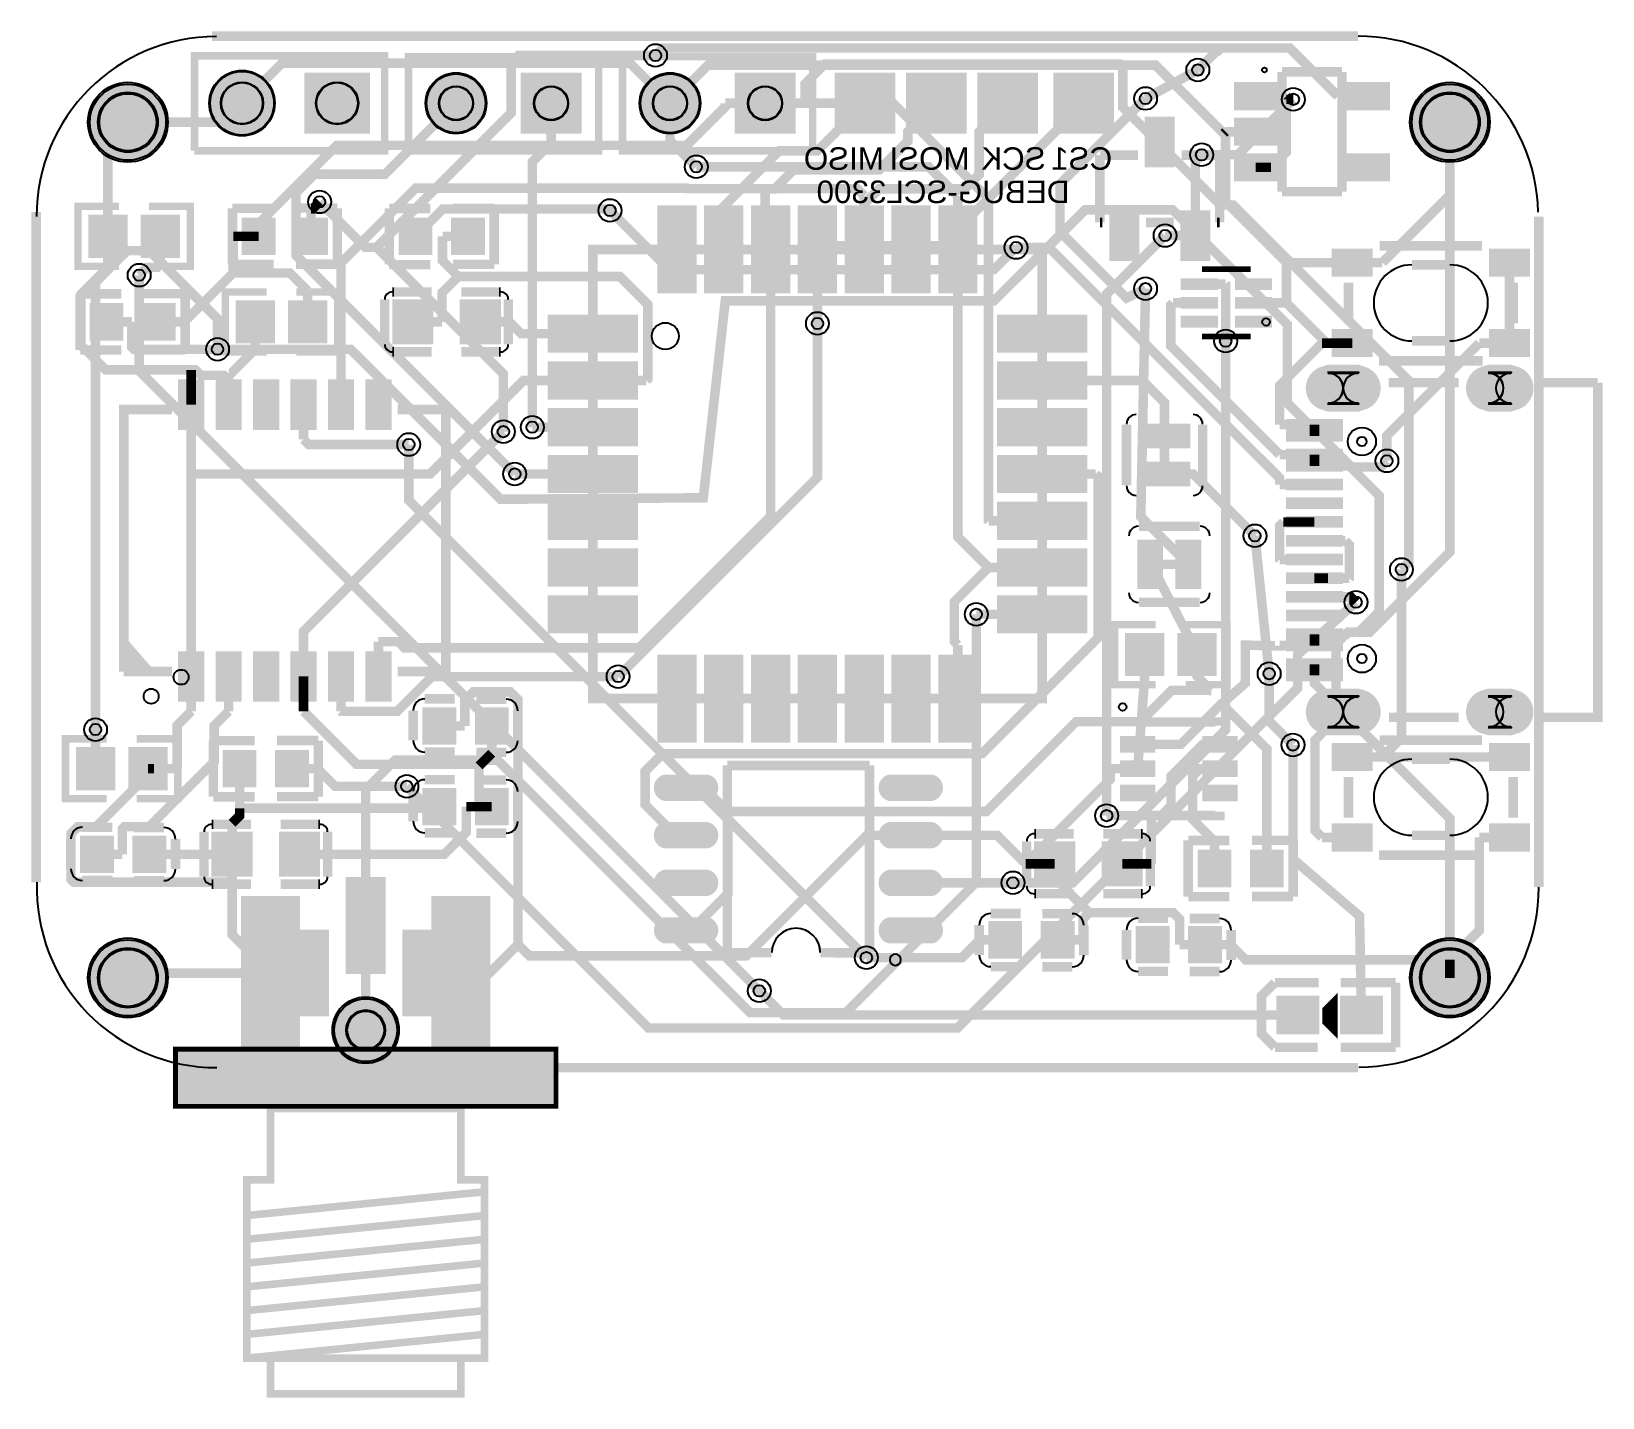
# Model space of a CAD drawing. Header units: millimetres. Extents: x -10.2 to 31.8, y 95.5 to 132.
import ezdxf

# ---------------------------------------------------------------- set-up
doc = ezdxf.new("R2010")
doc.units = ezdxf.units.MM
for name, color, linetype, true_color in [('BoardOutLine', 7, 'Continuous', 0xff00ff), ('BottomLayer', 7, 'Continuous', 0x0000ff), ('BottomPasteMaskLayer', 7, 'Continuous', 0x800000), ('BottomSolderMaskLayer', 7, 'Continuous', 0xaa00ff), ('Document', 7, 'Continuous', 0xffffff), ('Hole', 7, 'Continuous', 0x222222), ('Multi-Layer', 7, 'Continuous', 0xc0c0c0), ('TopLayer', 7, 'Continuous', 0xff0000), ('TopPasteMaskLayer', 7, 'Continuous', 0x808080), ('TopSilkLayer', 7, 'Continuous', 0xffcc00), ('TopSolderMaskLayer', 7, 'Continuous', 0x800080)]:
    doc.layers.add(name, color=color, linetype=linetype, true_color=true_color)
doc.styles.get("Standard").update_dxf_attribs({"font": 'arial.ttf'})

msp = doc.modelspace()

# ---------------------------------------------------------------- texts
at = {"layer": 'BottomSilkLayer', "text_generation_flag": 2}
for s, p in [('MISO', (12.573, 128.27)), ('MOSI', (14.859, 128.27)), ('SCK', (16.891, 128.27)), ('CS1', (18.669, 128.27)), ('DEBUG-SCL3300', (17.526, 127.381))]:
    msp.add_text(s, height=0.6, dxfattribs=at).set_placement(p)

# ---------------------------------------------------------------- hatches: boundary and pattern name
at = {"layer": 'BottomLayer'}
for points in [[(11.303, 130.81), (12.827, 130.81), (12.827, 129.286), (11.303, 129.286)], [(13.208, 130.81), (14.732, 130.81), (14.732, 129.286), (13.208, 129.286)], [(15.113, 130.81), (16.637, 130.81), (16.637, 129.286), (15.113, 129.286)], [(17.145, 130.81), (18.669, 130.81), (18.669, 129.286), (17.145, 129.286)], [(-3.048, 104.775), (-4.572, 104.775), (-4.572, 108.839), (-3.048, 108.839)], [(2.032, 104.775), (0.508, 104.775), (0.508, 108.839), (2.032, 108.839)]]:
    msp.add_hatch(color=256, dxfattribs=at).paths.add_polyline_path(points)
at = {"layer": 'BottomPasteMaskLayer'}
for points in [[(11.303, 130.81), (12.827, 130.81), (12.827, 129.286), (11.303, 129.286)], [(13.208, 130.81), (14.732, 130.81), (14.732, 129.286), (13.208, 129.286)], [(15.113, 130.81), (16.637, 130.81), (16.637, 129.286), (15.113, 129.286)], [(17.145, 130.81), (18.669, 130.81), (18.669, 129.286), (17.145, 129.286)], [(-3.048, 104.775), (-4.572, 104.775), (-4.572, 108.839), (-3.048, 108.839)], [(2.032, 104.775), (0.508, 104.775), (0.508, 108.839), (2.032, 108.839)]]:
    msp.add_hatch(color=256, dxfattribs=at).paths.add_polyline_path(points)
at = {"layer": 'BottomSolderMaskLayer'}
for points in [[(-5.447, 130.048, 1), (-3.697, 130.048, 1)], [(-8.687, 129.54, 1), (-6.553, 129.54, 1)], [(-1.157, 129.235), (-2.907, 129.235), (-2.907, 130.861), (-1.157, 130.861)], [(0.33, 130.048, 1), (1.956, 130.048, 1)], [(2.87, 129.235), (2.87, 130.861), (4.496, 130.861), (4.496, 129.235)], [(6.045, 130.048, 1), (7.671, 130.048, 1)], [(8.585, 129.235), (8.585, 130.861), (10.211, 130.861), (10.211, 129.235)], [(11.252, 130.861), (12.878, 130.861), (12.878, 129.235), (11.252, 129.235)], [(13.157, 130.861), (14.783, 130.861), (14.783, 129.235), (13.157, 129.235)], [(15.062, 130.861), (16.688, 130.861), (16.688, 129.235), (15.062, 129.235)], [(17.094, 130.861), (18.72, 130.861), (18.72, 129.235), (17.094, 129.235)], [(26.619, 129.54, 1), (28.753, 129.54, 1)], [(24.42, 121.81, -0.785398), (24.42, 123.061), (25.254, 123.061, -0.785398), (25.254, 121.81)], [(28.704, 121.81, -0.785398), (28.704, 123.061), (29.33, 123.061, -0.785398), (29.33, 121.81)], [(24.42, 113.16, -0.785398), (24.42, 114.411), (25.254, 114.411, -0.785398), (25.254, 113.16)], [(28.704, 113.16, -0.785398), (28.704, 114.411), (29.33, 114.411, -0.785398), (29.33, 113.16)], [(-3.023, 104.75), (-4.597, 104.75), (-4.597, 108.865), (-3.023, 108.865)], [(2.057, 104.75), (0.483, 104.75), (0.483, 108.865), (2.057, 108.865)], [(-8.687, 106.68, 1), (-6.553, 106.68, 1)], [(26.619, 106.68, 1), (28.753, 106.68, 1)], [(-2.159, 105.283, 1), (-0.381, 105.283, 1)]]:
    msp.add_hatch(color=256, dxfattribs=at).paths.add_polyline_path(points)
at = {"layer": 'Document'}
msp.add_hatch(color=256, dxfattribs=at).paths.add_polyline_path([(-6.35, 103.251), (-6.35, 104.775), (3.81, 104.775), (3.81, 103.251)])
at = {"layer": 'Multi-Layer'}
for points in [[(-8.636, 129.54, 1), (-6.604, 129.54, 1)], [(-5.422, 130.048, 1), (-3.722, 130.048, 1)], [(-1.182, 129.261), (-2.882, 129.261), (-2.882, 130.836), (-1.182, 130.836)], [(0.356, 130.048, 1), (1.93, 130.048, 1)], [(2.896, 129.261), (2.896, 130.836), (4.47, 130.836), (4.47, 129.261)], [(6.071, 130.048, 1), (7.645, 130.048, 1)], [(8.611, 129.261), (8.611, 130.836), (10.185, 130.836), (10.185, 129.261)], [(26.67, 129.54, 1), (28.702, 129.54, 1)], [(24.437, 121.835, -0.785398), (24.437, 123.035), (25.237, 123.035, -0.785398), (25.237, 121.835)], [(28.717, 121.835, -0.785398), (28.717, 123.035), (29.317, 123.035, -0.785398), (29.317, 121.835)], [(24.437, 113.185, -0.785398), (24.437, 114.385), (25.237, 114.385, -0.785398), (25.237, 113.185)], [(28.717, 113.185, -0.785398), (28.717, 114.385), (29.317, 114.385, -0.785398), (29.317, 113.185)], [(-8.636, 106.68, 1), (-6.604, 106.68, 1)], [(26.67, 106.68, 1), (28.702, 106.68, 1)], [(-2.108, 105.283, 1), (-0.432, 105.283, 1)]]:
    msp.add_hatch(color=256, dxfattribs=at).paths.add_polyline_path(points)
at = {"layer": 'TopLayer'}
for points in [[(21.972, 130.561), (23.034, 130.561), (23.034, 129.911), (21.972, 129.911)], [(24.972, 130.561), (26.034, 130.561), (26.034, 129.911), (24.972, 129.911)], [(20.289, 128.387), (19.589, 128.387), (19.589, 129.637), (20.289, 129.637)], [(21.972, 129.611), (23.034, 129.611), (23.034, 128.961), (21.972, 128.961)], [(21.972, 128.661), (23.034, 128.661), (23.034, 128.011), (21.972, 128.011)], [(24.972, 128.661), (26.034, 128.661), (26.034, 128.011), (24.972, 128.011)], [(6.545, 127.292), (7.545, 127.292), (7.545, 124.992), (6.545, 124.992)], [(7.795, 127.292), (8.795, 127.292), (8.795, 124.992), (7.795, 124.992)], [(9.045, 127.292), (10.045, 127.292), (10.045, 124.992), (9.045, 124.992)], [(10.295, 127.292), (11.295, 127.292), (11.295, 124.992), (10.295, 124.992)], [(11.545, 127.292), (12.545, 127.292), (12.545, 124.992), (11.545, 124.992)], [(12.795, 127.292), (13.795, 127.292), (13.795, 124.992), (12.795, 124.992)], [(14.045, 127.292), (15.045, 127.292), (15.045, 124.992), (14.045, 124.992)], [(-8.655, 127.042), (-7.655, 127.042), (-7.655, 125.942), (-8.655, 125.942)], [(-7.255, 127.042), (-6.255, 127.042), (-6.255, 125.942), (-7.255, 125.942)], [(-4.529, 126.942), (-3.729, 126.942), (-3.729, 126.042), (-4.529, 126.042)], [(-3.129, 126.942), (-2.329, 126.942), (-2.329, 126.042), (-3.129, 126.042)], [(0.462, 126.042), (-0.338, 126.042), (-0.338, 126.942), (0.462, 126.942)], [(1.862, 126.042), (1.062, 126.042), (1.062, 126.942), (1.862, 126.942)], [(19.339, 125.888), (18.639, 125.888), (18.639, 127.138), (19.339, 127.138)], [(21.239, 125.888), (20.539, 125.888), (20.539, 127.138), (21.239, 127.138)], [(24.553, 126.139), (25.603, 126.139), (25.603, 125.439), (24.553, 125.439)], [(28.753, 126.139), (29.803, 126.139), (29.803, 125.439), (28.753, 125.439)], [(20.567, 125.064), (20.567, 125.364), (21.417, 125.364), (21.417, 125.064)], [(22.017, 125.064), (22.017, 125.364), (22.867, 125.364), (22.867, 125.064)], [(-8.593, 124.656), (-7.793, 124.656), (-7.793, 123.756), (-8.593, 123.756)], [(-7.193, 124.656), (-6.393, 124.656), (-6.393, 123.756), (-7.193, 123.756)], [(-4.718, 124.756), (-3.718, 124.756), (-3.718, 123.656), (-4.718, 123.656)], [(-3.318, 124.756), (-2.318, 124.756), (-2.318, 123.656), (-3.318, 123.656)], [(-0.511, 124.756), (0.489, 124.756), (0.489, 123.656), (-0.511, 123.656)], [(1.289, 124.756), (2.289, 124.756), (2.289, 123.656), (1.289, 123.656)], [(20.567, 124.564), (20.567, 124.864), (21.417, 124.864), (21.417, 124.564)], [(22.017, 124.564), (22.017, 124.864), (22.867, 124.864), (22.867, 124.564)], [(3.645, 123.392), (3.645, 124.392), (5.945, 124.392), (5.945, 123.392)], [(15.645, 123.392), (15.645, 124.392), (17.945, 124.392), (17.945, 123.392)], [(20.567, 124.064), (20.567, 124.364), (21.417, 124.364), (21.417, 124.064)], [(22.017, 124.064), (22.017, 124.364), (22.867, 124.364), (22.867, 124.064)], [(24.553, 123.989), (25.603, 123.989), (25.603, 123.289), (24.553, 123.289)], [(28.753, 123.989), (29.803, 123.989), (29.803, 123.289), (28.753, 123.289)], [(3.645, 122.142), (3.645, 123.142), (5.945, 123.142), (5.945, 122.142)], [(15.645, 122.142), (15.645, 123.142), (17.945, 123.142), (17.945, 122.142)], [(-6.254, 122.646), (-5.604, 122.646), (-5.604, 121.346), (-6.254, 121.346)], [(-5.254, 122.646), (-4.604, 122.646), (-4.604, 121.346), (-5.254, 121.346)], [(-4.254, 122.646), (-3.604, 122.646), (-3.604, 121.346), (-4.254, 121.346)], [(-3.254, 122.646), (-2.604, 122.646), (-2.604, 121.346), (-3.254, 121.346)], [(-2.254, 122.646), (-1.604, 122.646), (-1.604, 121.346), (-2.254, 121.346)], [(-1.254, 122.646), (-0.604, 122.646), (-0.604, 121.346), (-1.254, 121.346)], [(3.645, 120.892), (3.645, 121.892), (5.945, 121.892), (5.945, 120.892)], [(15.645, 120.892), (15.645, 121.892), (17.945, 121.892), (17.945, 120.892)], [(19.431, 120.841), (19.431, 121.476), (20.701, 121.476), (20.701, 120.841)], [(23.419, 121.31), (23.419, 121.61), (24.719, 121.61), (24.719, 121.31)], [(23.419, 121.01), (23.419, 121.31), (24.719, 121.31), (24.719, 121.01)], [(3.645, 119.642), (3.645, 120.642), (5.945, 120.642), (5.945, 119.642)], [(15.645, 119.642), (15.645, 120.642), (17.945, 120.642), (17.945, 119.642)], [(19.431, 119.825), (19.431, 120.46), (20.701, 120.46), (20.701, 119.825)], [(23.419, 120.51), (23.419, 120.81), (24.719, 120.81), (24.719, 120.51)], [(23.419, 120.21), (23.419, 120.51), (24.719, 120.51), (24.719, 120.21)], [(23.419, 119.71), (23.419, 120.01), (24.719, 120.01), (24.719, 119.71)], [(3.645, 118.392), (3.645, 119.392), (5.945, 119.392), (5.945, 118.392)], [(15.645, 118.392), (15.645, 119.392), (17.945, 119.392), (17.945, 118.392)], [(23.419, 119.21), (23.419, 119.51), (24.719, 119.51), (24.719, 119.21)], [(23.419, 118.71), (23.419, 119.01), (24.719, 119.01), (24.719, 118.71)], [(20.003, 117.094), (19.368, 117.094), (19.368, 118.364), (20.003, 118.364)], [(21.019, 117.094), (20.384, 117.094), (20.384, 118.364), (21.019, 118.364)], [(23.419, 118.21), (23.419, 118.51), (24.719, 118.51), (24.719, 118.21)], [(3.645, 117.142), (3.645, 118.142), (5.945, 118.142), (5.945, 117.142)], [(15.645, 117.142), (15.645, 118.142), (17.945, 118.142), (17.945, 117.142)], [(23.419, 117.71), (23.419, 118.01), (24.719, 118.01), (24.719, 117.71)], [(23.419, 117.21), (23.419, 117.51), (24.719, 117.51), (24.719, 117.21)], [(3.645, 115.892), (3.645, 116.892), (5.945, 116.892), (5.945, 115.892)], [(15.645, 115.892), (15.645, 116.892), (17.945, 116.892), (17.945, 115.892)], [(23.419, 116.71), (23.419, 117.01), (24.719, 117.01), (24.719, 116.71)], [(23.419, 116.21), (23.419, 116.51), (24.719, 116.51), (24.719, 116.21)], [(19.031, 115.866), (20.031, 115.866), (20.031, 114.766), (19.031, 114.766)], [(20.431, 115.866), (21.431, 115.866), (21.431, 114.766), (20.431, 114.766)], [(23.419, 115.71), (23.419, 116.01), (24.719, 116.01), (24.719, 115.71)], [(23.419, 115.41), (23.419, 115.71), (24.719, 115.71), (24.719, 115.41)], [(-6.254, 115.383), (-5.604, 115.383), (-5.604, 114.083), (-6.254, 114.083)], [(-5.254, 115.383), (-4.604, 115.383), (-4.604, 114.083), (-5.254, 114.083)], [(-4.254, 115.383), (-3.604, 115.383), (-3.604, 114.083), (-4.254, 114.083)], [(-3.254, 115.383), (-2.604, 115.383), (-2.604, 114.083), (-3.254, 114.083)], [(-2.254, 115.383), (-1.604, 115.383), (-1.604, 114.083), (-2.254, 114.083)], [(-1.254, 115.383), (-0.604, 115.383), (-0.604, 114.083), (-1.254, 114.083)], [(6.545, 115.292), (7.545, 115.292), (7.545, 112.992), (6.545, 112.992)], [(7.795, 115.292), (8.795, 115.292), (8.795, 112.992), (7.795, 112.992)], [(9.045, 115.292), (10.045, 115.292), (10.045, 112.992), (9.045, 112.992)], [(10.295, 115.292), (11.295, 115.292), (11.295, 112.992), (10.295, 112.992)], [(11.545, 115.292), (12.545, 115.292), (12.545, 112.992), (11.545, 112.992)], [(12.795, 115.292), (13.795, 115.292), (13.795, 112.992), (12.795, 112.992)], [(14.045, 115.292), (15.045, 115.292), (15.045, 112.992), (14.045, 112.992)], [(23.419, 114.91), (23.419, 115.21), (24.719, 115.21), (24.719, 114.91)], [(23.419, 114.61), (23.419, 114.91), (24.719, 114.91), (24.719, 114.61)], [(0.297, 113.861), (1.097, 113.861), (1.097, 112.961), (0.297, 112.961)], [(1.697, 113.861), (2.497, 113.861), (2.497, 112.961), (1.697, 112.961)], [(18.897, 113.118), (19.797, 113.118), (19.797, 112.718), (18.897, 112.718)], [(21.097, 113.118), (21.997, 113.118), (21.997, 112.718), (21.097, 112.718)], [(24.553, 112.931), (25.603, 112.931), (25.603, 112.231), (24.553, 112.231)], [(28.753, 112.931), (29.803, 112.931), (29.803, 112.231), (28.753, 112.231)], [(-7.985, 111.718), (-8.985, 111.718), (-8.985, 112.818), (-7.985, 112.818)], [(-6.585, 111.718), (-7.585, 111.718), (-7.585, 112.818), (-6.585, 112.818)], [(-5.037, 112.718), (-4.237, 112.718), (-4.237, 111.818), (-5.037, 111.818)], [(-3.637, 112.718), (-2.837, 112.718), (-2.837, 111.818), (-3.637, 111.818)], [(18.897, 112.468), (19.797, 112.468), (19.797, 112.068), (18.897, 112.068)], [(21.097, 112.468), (21.997, 112.468), (21.997, 112.068), (21.097, 112.068)], [(7.787, 112.06, -0.785398), (7.787, 111.46), (6.787, 111.46, -0.785398), (6.787, 112.06)], [(13.787, 112.06, -0.785398), (13.787, 111.46), (12.787, 111.46, -0.785398), (12.787, 112.06)], [(0.297, 111.702), (1.097, 111.702), (1.097, 110.802), (0.297, 110.802)], [(1.697, 111.702), (2.497, 111.702), (2.497, 110.802), (1.697, 110.802)], [(18.897, 111.818), (19.797, 111.818), (19.797, 111.418), (18.897, 111.418)], [(21.097, 111.818), (21.997, 111.818), (21.997, 111.418), (21.097, 111.418)], [(7.787, 110.79, -0.785398), (7.787, 110.19), (6.787, 110.19, -0.785398), (6.787, 110.79)], [(13.787, 110.79, -0.785398), (13.787, 110.19), (12.787, 110.19, -0.785398), (12.787, 110.79)], [(24.553, 110.781), (25.603, 110.781), (25.603, 110.081), (24.553, 110.081)], [(28.753, 110.781), (29.803, 110.781), (29.803, 110.081), (28.753, 110.081)], [(-8.847, 110.432), (-8.047, 110.432), (-8.047, 109.532), (-8.847, 109.532)], [(-7.447, 110.432), (-6.647, 110.432), (-6.647, 109.532), (-7.447, 109.532)], [(-5.337, 110.532), (-4.337, 110.532), (-4.337, 109.432), (-5.337, 109.432)], [(-3.537, 110.532), (-2.537, 110.532), (-2.537, 109.432), (-3.537, 109.432)], [(16.634, 110.278), (17.634, 110.278), (17.634, 109.178), (16.634, 109.178)], [(18.434, 110.278), (19.434, 110.278), (19.434, 109.178), (18.434, 109.178)], [(20.998, 110.051), (21.798, 110.051), (21.798, 109.151), (20.998, 109.151)], [(22.398, 110.051), (23.198, 110.051), (23.198, 109.151), (22.398, 109.151)], [(7.787, 109.52, -0.785398), (7.787, 108.92), (6.787, 108.92, -0.785398), (6.787, 109.52)], [(13.787, 109.52, -0.785398), (13.787, 108.92), (12.787, 108.92, -0.785398), (12.787, 109.52)], [(-0.762, 106.807), (-1.778, 106.807), (-1.778, 109.347), (-0.762, 109.347)], [(-3.048, 104.775), (-4.572, 104.775), (-4.572, 108.839), (-3.048, 108.839), (-3.048, 107.95), (-2.286, 107.95), (-2.286, 105.664), (-3.048, 105.664)], [(0.508, 104.775), (2.032, 104.775), (2.032, 108.839), (0.508, 108.839), (0.508, 107.95), (-0.254, 107.95), (-0.254, 105.664), (0.508, 105.664)], [(7.787, 108.25, -0.785398), (7.787, 107.65), (6.787, 107.65, -0.785398), (6.787, 108.25)], [(13.787, 108.25, -0.785398), (13.787, 107.65), (12.787, 107.65, -0.785398), (12.787, 108.25)], [(16.21, 107.246), (15.41, 107.246), (15.41, 108.146), (16.21, 108.146)], [(17.61, 107.246), (16.81, 107.246), (16.81, 108.146), (17.61, 108.146)], [(20.147, 107.119), (19.347, 107.119), (19.347, 108.019), (20.147, 108.019)], [(21.547, 107.119), (20.747, 107.119), (20.747, 108.019), (21.547, 108.019)], [(23.076, 105.194), (23.076, 106.185), (24.168, 106.185), (24.168, 105.194)], [(24.778, 105.194), (24.778, 106.185), (25.87, 106.185), (25.87, 105.194)]]:
    msp.add_hatch(color=256, dxfattribs=at).paths.add_polyline_path(points)
at = {"layer": 'TopPasteMaskLayer'}
for points in [[(21.972, 130.561), (23.034, 130.561), (23.034, 129.911), (21.972, 129.911)], [(24.972, 130.561), (26.034, 130.561), (26.034, 129.911), (24.972, 129.911)], [(20.289, 128.387), (19.589, 128.387), (19.589, 129.637), (20.289, 129.637)], [(21.972, 129.611), (23.034, 129.611), (23.034, 128.961), (21.972, 128.961)], [(21.972, 128.661), (23.034, 128.661), (23.034, 128.011), (21.972, 128.011)], [(24.972, 128.661), (26.034, 128.661), (26.034, 128.011), (24.972, 128.011)], [(6.545, 127.292), (7.545, 127.292), (7.545, 124.992), (6.545, 124.992)], [(7.795, 127.292), (8.795, 127.292), (8.795, 124.992), (7.795, 124.992)], [(9.045, 127.292), (10.045, 127.292), (10.045, 124.992), (9.045, 124.992)], [(10.295, 127.292), (11.295, 127.292), (11.295, 124.992), (10.295, 124.992)], [(11.545, 127.292), (12.545, 127.292), (12.545, 124.992), (11.545, 124.992)], [(12.795, 127.292), (13.795, 127.292), (13.795, 124.992), (12.795, 124.992)], [(14.045, 127.292), (15.045, 127.292), (15.045, 124.992), (14.045, 124.992)], [(-8.655, 127.042), (-7.655, 127.042), (-7.655, 125.942), (-8.655, 125.942)], [(-7.255, 127.042), (-6.255, 127.042), (-6.255, 125.942), (-7.255, 125.942)], [(-4.529, 126.942), (-3.729, 126.942), (-3.729, 126.042), (-4.529, 126.042)], [(-3.129, 126.942), (-2.329, 126.942), (-2.329, 126.042), (-3.129, 126.042)], [(0.462, 126.042), (-0.338, 126.042), (-0.338, 126.942), (0.462, 126.942)], [(1.862, 126.042), (1.062, 126.042), (1.062, 126.942), (1.862, 126.942)], [(19.339, 125.888), (18.639, 125.888), (18.639, 127.138), (19.339, 127.138)], [(21.239, 125.888), (20.539, 125.888), (20.539, 127.138), (21.239, 127.138)], [(24.553, 126.139), (25.603, 126.139), (25.603, 125.439), (24.553, 125.439)], [(28.753, 126.139), (29.803, 126.139), (29.803, 125.439), (28.753, 125.439)], [(20.567, 125.064), (20.567, 125.364), (21.417, 125.364), (21.417, 125.064)], [(22.017, 125.064), (22.017, 125.364), (22.867, 125.364), (22.867, 125.064)], [(-8.593, 124.656), (-7.793, 124.656), (-7.793, 123.756), (-8.593, 123.756)], [(-7.193, 124.656), (-6.393, 124.656), (-6.393, 123.756), (-7.193, 123.756)], [(-4.718, 124.756), (-3.718, 124.756), (-3.718, 123.656), (-4.718, 123.656)], [(-3.318, 124.756), (-2.318, 124.756), (-2.318, 123.656), (-3.318, 123.656)], [(-0.511, 124.756), (0.489, 124.756), (0.489, 123.656), (-0.511, 123.656)], [(1.289, 124.756), (2.289, 124.756), (2.289, 123.656), (1.289, 123.656)], [(20.567, 124.564), (20.567, 124.864), (21.417, 124.864), (21.417, 124.564)], [(22.017, 124.564), (22.017, 124.864), (22.867, 124.864), (22.867, 124.564)], [(3.645, 123.392), (3.645, 124.392), (5.945, 124.392), (5.945, 123.392)], [(15.645, 123.392), (15.645, 124.392), (17.945, 124.392), (17.945, 123.392)], [(20.567, 124.064), (20.567, 124.364), (21.417, 124.364), (21.417, 124.064)], [(22.017, 124.064), (22.017, 124.364), (22.867, 124.364), (22.867, 124.064)], [(24.553, 123.989), (25.603, 123.989), (25.603, 123.289), (24.553, 123.289)], [(28.753, 123.989), (29.803, 123.989), (29.803, 123.289), (28.753, 123.289)], [(3.645, 122.142), (3.645, 123.142), (5.945, 123.142), (5.945, 122.142)], [(15.645, 122.142), (15.645, 123.142), (17.945, 123.142), (17.945, 122.142)], [(23.839, 122.48), (23.837, 122.45), (23.837, 122.42), (23.839, 122.391), (23.842, 122.361), (23.846, 122.331), (23.852, 122.302), (23.86, 122.273), (23.869, 122.244), (23.879, 122.216), (23.89, 122.189), (23.903, 122.162), (23.918, 122.135), (23.933, 122.11), (23.95, 122.085), (23.968, 122.061), (23.987, 122.038), (24.008, 122.016), (24.029, 121.996), (24.052, 121.976), (24.075, 121.957), (24.099, 121.94), (24.124, 121.923), (24.15, 121.908), (24.177, 121.895), (24.204, 121.882), (24.232, 121.872), (24.26, 121.862), (24.289, 121.854), (24.318, 121.847), (24.348, 121.842), (24.378, 121.838), (24.407, 121.836), (24.437, 121.835), (25.237, 121.835), (25.267, 121.836), (25.297, 121.838), (25.327, 121.842), (25.356, 121.847), (25.385, 121.854), (25.414, 121.862), (25.442, 121.872), (25.47, 121.882), (25.498, 121.895), (25.524, 121.908), (25.55, 121.923), (25.575, 121.94), (25.6, 121.957), (25.623, 121.976), (25.645, 121.996), (25.667, 122.016), (25.687, 122.038), (25.706, 122.061), (25.724, 122.085), (25.741, 122.11), (25.757, 122.135), (25.771, 122.162), (25.784, 122.189), (25.796, 122.216), (25.806, 122.244), (25.815, 122.273), (25.822, 122.302), (25.828, 122.331), (25.833, 122.361), (25.836, 122.391), (25.837, 122.42), (25.837, 122.45), (25.836, 122.48), (25.833, 122.51), (25.828, 122.54), (25.822, 122.569), (25.815, 122.598), (25.806, 122.626), (25.796, 122.655), (25.784, 122.682), (25.771, 122.709), (25.757, 122.735), (25.741, 122.761), (25.724, 122.786), (25.706, 122.809), (25.687, 122.832), (25.667, 122.854), (25.645, 122.875), (25.623, 122.895), (25.6, 122.914), (25.575, 122.931), (25.55, 122.947), (25.524, 122.962), (25.498, 122.976), (25.47, 122.988), (25.442, 122.999), (25.414, 123.009), (25.385, 123.017), (25.356, 123.023), (25.327, 123.029), (25.297, 123.032), (25.267, 123.035), (25.237, 123.035), (24.437, 123.035), (24.407, 123.035), (24.378, 123.032), (24.348, 123.029), (24.318, 123.023), (24.289, 123.017), (24.26, 123.009), (24.232, 122.999), (24.204, 122.988), (24.177, 122.976), (24.15, 122.962), (24.124, 122.947), (24.099, 122.931), (24.075, 122.914), (24.052, 122.895), (24.029, 122.875), (24.008, 122.854), (23.987, 122.832), (23.968, 122.809), (23.95, 122.786), (23.933, 122.761), (23.918, 122.735), (23.903, 122.709), (23.89, 122.682), (23.879, 122.655), (23.869, 122.626), (23.86, 122.598), (23.852, 122.569), (23.846, 122.54), (23.842, 122.51)], [(28.119, 122.48), (28.117, 122.45), (28.117, 122.42), (28.119, 122.391), (28.122, 122.361), (28.126, 122.331), (28.132, 122.302), (28.14, 122.273), (28.148, 122.244), (28.159, 122.216), (28.17, 122.189), (28.183, 122.162), (28.198, 122.135), (28.213, 122.11), (28.23, 122.085), (28.248, 122.061), (28.267, 122.038), (28.288, 122.016), (28.309, 121.996), (28.331, 121.976), (28.355, 121.957), (28.379, 121.94), (28.404, 121.923), (28.43, 121.908), (28.457, 121.895), (28.484, 121.882), (28.512, 121.872), (28.54, 121.862), (28.569, 121.854), (28.598, 121.847), (28.628, 121.842), (28.657, 121.838), (28.687, 121.836), (28.717, 121.835), (29.317, 121.835), (29.347, 121.836), (29.377, 121.838), (29.407, 121.842), (29.436, 121.847), (29.465, 121.854), (29.494, 121.862), (29.522, 121.872), (29.55, 121.882), (29.577, 121.895), (29.604, 121.908), (29.63, 121.923), (29.655, 121.94), (29.679, 121.957), (29.703, 121.976), (29.725, 121.996), (29.747, 122.016), (29.767, 122.038), (29.786, 122.061), (29.804, 122.085), (29.821, 122.11), (29.837, 122.135), (29.851, 122.162), (29.864, 122.189), (29.876, 122.216), (29.886, 122.244), (29.895, 122.273), (29.902, 122.302), (29.908, 122.331), (29.913, 122.361), (29.915, 122.391), (29.917, 122.42), (29.917, 122.45), (29.915, 122.48), (29.913, 122.51), (29.908, 122.54), (29.902, 122.569), (29.895, 122.598), (29.886, 122.626), (29.876, 122.655), (29.864, 122.682), (29.851, 122.709), (29.837, 122.735), (29.821, 122.761), (29.804, 122.786), (29.786, 122.809), (29.767, 122.832), (29.747, 122.854), (29.725, 122.875), (29.703, 122.895), (29.679, 122.914), (29.655, 122.931), (29.63, 122.947), (29.604, 122.962), (29.577, 122.976), (29.55, 122.988), (29.522, 122.999), (29.494, 123.009), (29.465, 123.017), (29.436, 123.023), (29.407, 123.029), (29.377, 123.032), (29.347, 123.035), (29.317, 123.035), (28.717, 123.035), (28.687, 123.035), (28.657, 123.032), (28.628, 123.029), (28.598, 123.023), (28.569, 123.017), (28.54, 123.009), (28.512, 122.999), (28.484, 122.988), (28.457, 122.976), (28.43, 122.962), (28.404, 122.947), (28.379, 122.931), (28.355, 122.914), (28.331, 122.895), (28.309, 122.875), (28.288, 122.854), (28.267, 122.832), (28.248, 122.809), (28.23, 122.786), (28.213, 122.761), (28.198, 122.735), (28.183, 122.709), (28.17, 122.682), (28.159, 122.655), (28.148, 122.626), (28.14, 122.598), (28.132, 122.569), (28.126, 122.54), (28.122, 122.51)], [(-6.254, 122.646), (-5.604, 122.646), (-5.604, 121.346), (-6.254, 121.346)], [(-5.254, 122.646), (-4.604, 122.646), (-4.604, 121.346), (-5.254, 121.346)], [(-4.254, 122.646), (-3.604, 122.646), (-3.604, 121.346), (-4.254, 121.346)], [(-3.254, 122.646), (-2.604, 122.646), (-2.604, 121.346), (-3.254, 121.346)], [(-2.254, 122.646), (-1.604, 122.646), (-1.604, 121.346), (-2.254, 121.346)], [(-1.254, 122.646), (-0.604, 122.646), (-0.604, 121.346), (-1.254, 121.346)], [(3.645, 120.892), (3.645, 121.892), (5.945, 121.892), (5.945, 120.892)], [(15.645, 120.892), (15.645, 121.892), (17.945, 121.892), (17.945, 120.892)], [(19.431, 120.841), (19.431, 121.476), (20.701, 121.476), (20.701, 120.841)], [(24.719, 121.61), (23.419, 121.61), (23.419, 121.31), (23.419, 121.31), (23.419, 121.01), (24.719, 121.01), (24.719, 121.31), (24.719, 121.31)], [(3.645, 119.642), (3.645, 120.642), (5.945, 120.642), (5.945, 119.642)], [(15.645, 119.642), (15.645, 120.642), (17.945, 120.642), (17.945, 119.642)], [(19.431, 119.825), (19.431, 120.46), (20.701, 120.46), (20.701, 119.825)], [(24.719, 120.81), (23.419, 120.81), (23.419, 120.51), (23.419, 120.51), (23.419, 120.21), (24.719, 120.21), (24.719, 120.51), (24.719, 120.51)], [(24.719, 120.01), (23.419, 120.01), (23.419, 119.71), (24.719, 119.71)], [(3.645, 118.392), (3.645, 119.392), (5.945, 119.392), (5.945, 118.392)], [(15.645, 118.392), (15.645, 119.392), (17.945, 119.392), (17.945, 118.392)], [(24.719, 119.51), (23.419, 119.51), (23.419, 119.21), (24.719, 119.21)], [(24.719, 119.01), (23.419, 119.01), (23.419, 118.71), (24.719, 118.71)], [(20.003, 117.094), (19.368, 117.094), (19.368, 118.364), (20.003, 118.364)], [(21.019, 117.094), (20.384, 117.094), (20.384, 118.364), (21.019, 118.364)], [(24.719, 118.51), (23.419, 118.51), (23.419, 118.21), (24.719, 118.21)], [(3.645, 117.142), (3.645, 118.142), (5.945, 118.142), (5.945, 117.142)], [(15.645, 117.142), (15.645, 118.142), (17.945, 118.142), (17.945, 117.142)], [(24.719, 118.01), (23.419, 118.01), (23.419, 117.71), (24.719, 117.71)], [(24.719, 117.51), (23.419, 117.51), (23.419, 117.21), (24.719, 117.21)], [(3.645, 115.892), (3.645, 116.892), (5.945, 116.892), (5.945, 115.892)], [(15.645, 115.892), (15.645, 116.892), (17.945, 116.892), (17.945, 115.892)], [(23.419, 116.71), (24.719, 116.71), (24.719, 117.01), (23.419, 117.01)], [(24.719, 116.51), (23.419, 116.51), (23.419, 116.21), (24.719, 116.21)], [(19.031, 115.866), (20.031, 115.866), (20.031, 114.766), (19.031, 114.766)], [(20.431, 115.866), (21.431, 115.866), (21.431, 114.766), (20.431, 114.766)], [(24.719, 116.01), (23.419, 116.01), (23.419, 115.71), (23.419, 115.71), (23.419, 115.41), (24.719, 115.41), (24.719, 115.71), (24.719, 115.71)], [(-6.254, 115.383), (-5.604, 115.383), (-5.604, 114.083), (-6.254, 114.083)], [(-5.254, 115.383), (-4.604, 115.383), (-4.604, 114.083), (-5.254, 114.083)], [(-4.254, 115.383), (-3.604, 115.383), (-3.604, 114.083), (-4.254, 114.083)], [(-3.254, 115.383), (-2.604, 115.383), (-2.604, 114.083), (-3.254, 114.083)], [(-2.254, 115.383), (-1.604, 115.383), (-1.604, 114.083), (-2.254, 114.083)], [(-1.254, 115.383), (-0.604, 115.383), (-0.604, 114.083), (-1.254, 114.083)], [(6.545, 115.292), (7.545, 115.292), (7.545, 112.992), (6.545, 112.992)], [(7.795, 115.292), (8.795, 115.292), (8.795, 112.992), (7.795, 112.992)], [(9.045, 115.292), (10.045, 115.292), (10.045, 112.992), (9.045, 112.992)], [(10.295, 115.292), (11.295, 115.292), (11.295, 112.992), (10.295, 112.992)], [(11.545, 115.292), (12.545, 115.292), (12.545, 112.992), (11.545, 112.992)], [(12.795, 115.292), (13.795, 115.292), (13.795, 112.992), (12.795, 112.992)], [(14.045, 115.292), (15.045, 115.292), (15.045, 112.992), (14.045, 112.992)], [(24.719, 115.21), (23.419, 115.21), (23.419, 114.91), (23.419, 114.91), (23.419, 114.61), (24.719, 114.61), (24.719, 114.91), (24.719, 114.91)], [(23.839, 113.83), (23.837, 113.8), (23.837, 113.77), (23.839, 113.74), (23.842, 113.711), (23.846, 113.681), (23.852, 113.652), (23.86, 113.623), (23.869, 113.594), (23.879, 113.566), (23.89, 113.538), (23.903, 113.511), (23.918, 113.485), (23.933, 113.46), (23.95, 113.435), (23.968, 113.411), (23.987, 113.388), (24.008, 113.366), (24.029, 113.345), (24.052, 113.325), (24.075, 113.307), (24.099, 113.289), (24.124, 113.273), (24.15, 113.258), (24.177, 113.245), (24.204, 113.232), (24.232, 113.221), (24.26, 113.212), (24.289, 113.204), (24.318, 113.197), (24.348, 113.192), (24.378, 113.188), (24.407, 113.186), (24.437, 113.185), (25.237, 113.185), (25.267, 113.186), (25.297, 113.188), (25.327, 113.192), (25.356, 113.197), (25.385, 113.204), (25.414, 113.212), (25.442, 113.221), (25.47, 113.232), (25.498, 113.245), (25.524, 113.258), (25.55, 113.273), (25.575, 113.289), (25.6, 113.307), (25.623, 113.325), (25.645, 113.345), (25.667, 113.366), (25.687, 113.388), (25.706, 113.411), (25.724, 113.435), (25.741, 113.46), (25.757, 113.485), (25.771, 113.511), (25.784, 113.538), (25.796, 113.566), (25.806, 113.594), (25.815, 113.623), (25.822, 113.652), (25.828, 113.681), (25.833, 113.711), (25.836, 113.74), (25.837, 113.77), (25.837, 113.8), (25.836, 113.83), (25.833, 113.86), (25.828, 113.889), (25.822, 113.919), (25.815, 113.948), (25.806, 113.976), (25.796, 114.004), (25.784, 114.032), (25.771, 114.059), (25.757, 114.085), (25.741, 114.111), (25.724, 114.135), (25.706, 114.159), (25.687, 114.182), (25.667, 114.204), (25.645, 114.225), (25.623, 114.245), (25.6, 114.263), (25.575, 114.281), (25.55, 114.297), (25.524, 114.312), (25.498, 114.326), (25.47, 114.338), (25.442, 114.349), (25.414, 114.358), (25.385, 114.367), (25.356, 114.373), (25.327, 114.378), (25.297, 114.382), (25.267, 114.384), (25.237, 114.385), (24.437, 114.385), (24.407, 114.384), (24.378, 114.382), (24.348, 114.378), (24.318, 114.373), (24.289, 114.367), (24.26, 114.358), (24.232, 114.349), (24.204, 114.338), (24.177, 114.326), (24.15, 114.312), (24.124, 114.297), (24.099, 114.281), (24.075, 114.263), (24.052, 114.245), (24.029, 114.225), (24.008, 114.204), (23.987, 114.182), (23.968, 114.159), (23.95, 114.135), (23.933, 114.111), (23.918, 114.085), (23.903, 114.059), (23.89, 114.032), (23.879, 114.004), (23.869, 113.976), (23.86, 113.948), (23.852, 113.919), (23.846, 113.889), (23.842, 113.86)], [(28.117, 113.77), (28.119, 113.74), (28.122, 113.711), (28.126, 113.681), (28.132, 113.652), (28.14, 113.623), (28.148, 113.594), (28.159, 113.566), (28.17, 113.538), (28.183, 113.511), (28.198, 113.485), (28.213, 113.46), (28.23, 113.435), (28.248, 113.411), (28.267, 113.388), (28.288, 113.366), (28.309, 113.345), (28.331, 113.325), (28.355, 113.307), (28.379, 113.289), (28.404, 113.273), (28.43, 113.258), (28.457, 113.245), (28.484, 113.232), (28.512, 113.221), (28.54, 113.212), (28.569, 113.204), (28.598, 113.197), (28.628, 113.192), (28.657, 113.188), (28.687, 113.186), (28.717, 113.185), (29.317, 113.185), (29.347, 113.186), (29.377, 113.188), (29.407, 113.192), (29.436, 113.197), (29.465, 113.204), (29.494, 113.212), (29.522, 113.221), (29.55, 113.232), (29.577, 113.245), (29.604, 113.258), (29.63, 113.273), (29.655, 113.289), (29.679, 113.307), (29.703, 113.325), (29.725, 113.345), (29.747, 113.366), (29.767, 113.388), (29.786, 113.411), (29.804, 113.435), (29.821, 113.46), (29.837, 113.485), (29.851, 113.511), (29.864, 113.538), (29.876, 113.566), (29.886, 113.594), (29.895, 113.623), (29.902, 113.652), (29.908, 113.681), (29.913, 113.711), (29.915, 113.74), (29.917, 113.77), (29.917, 113.8), (29.915, 113.83), (29.913, 113.86), (29.908, 113.889), (29.902, 113.919), (29.895, 113.948), (29.886, 113.976), (29.876, 114.004), (29.864, 114.032), (29.851, 114.059), (29.837, 114.085), (29.821, 114.111), (29.804, 114.135), (29.786, 114.159), (29.767, 114.182), (29.747, 114.204), (29.725, 114.225), (29.703, 114.245), (29.679, 114.263), (29.655, 114.281), (29.63, 114.297), (29.604, 114.312), (29.577, 114.326), (29.55, 114.338), (29.522, 114.349), (29.494, 114.358), (29.465, 114.367), (29.436, 114.373), (29.407, 114.378), (29.377, 114.382), (29.347, 114.384), (29.317, 114.385), (28.717, 114.385), (28.687, 114.384), (28.657, 114.382), (28.628, 114.378), (28.598, 114.373), (28.569, 114.367), (28.54, 114.358), (28.512, 114.349), (28.484, 114.338), (28.457, 114.326), (28.43, 114.312), (28.404, 114.297), (28.379, 114.281), (28.355, 114.263), (28.331, 114.245), (28.309, 114.225), (28.288, 114.204), (28.267, 114.182), (28.248, 114.159), (28.23, 114.135), (28.213, 114.111), (28.198, 114.085), (28.183, 114.059), (28.17, 114.032), (28.159, 114.004), (28.148, 113.976), (28.14, 113.948), (28.132, 113.919), (28.126, 113.889), (28.122, 113.86), (28.119, 113.83), (28.117, 113.8)], [(0.297, 113.861), (1.097, 113.861), (1.097, 112.961), (0.297, 112.961)], [(1.697, 113.861), (2.497, 113.861), (2.497, 112.961), (1.697, 112.961)], [(18.897, 113.118), (19.797, 113.118), (19.797, 112.718), (18.897, 112.718)], [(21.097, 113.118), (21.997, 113.118), (21.997, 112.718), (21.097, 112.718)], [(24.553, 112.931), (25.603, 112.931), (25.603, 112.231), (24.553, 112.231)], [(28.753, 112.931), (29.803, 112.931), (29.803, 112.231), (28.753, 112.231)], [(-7.985, 111.718), (-8.985, 111.718), (-8.985, 112.818), (-7.985, 112.818)], [(-6.585, 111.718), (-7.585, 111.718), (-7.585, 112.818), (-6.585, 112.818)], [(-5.037, 112.718), (-4.237, 112.718), (-4.237, 111.818), (-5.037, 111.818)], [(-3.637, 112.718), (-2.837, 112.718), (-2.837, 111.818), (-3.637, 111.818)], [(18.897, 112.468), (19.797, 112.468), (19.797, 112.068), (18.897, 112.068)], [(21.097, 112.468), (21.997, 112.468), (21.997, 112.068), (21.097, 112.068)], [(7.787, 112.06, -0.785398), (7.787, 111.46), (6.787, 111.46, -0.785398), (6.787, 112.06)], [(13.787, 112.06, -0.785398), (13.787, 111.46), (12.787, 111.46, -0.785398), (12.787, 112.06)], [(0.297, 111.702), (1.097, 111.702), (1.097, 110.802), (0.297, 110.802)], [(1.697, 111.702), (2.497, 111.702), (2.497, 110.802), (1.697, 110.802)], [(18.897, 111.818), (19.797, 111.818), (19.797, 111.418), (18.897, 111.418)], [(21.097, 111.818), (21.997, 111.818), (21.997, 111.418), (21.097, 111.418)], [(7.787, 110.79, -0.785398), (7.787, 110.19), (6.787, 110.19, -0.785398), (6.787, 110.79)], [(13.787, 110.79, -0.785398), (13.787, 110.19), (12.787, 110.19, -0.785398), (12.787, 110.79)], [(24.553, 110.781), (25.603, 110.781), (25.603, 110.081), (24.553, 110.081)], [(28.753, 110.781), (29.803, 110.781), (29.803, 110.081), (28.753, 110.081)], [(-8.847, 110.432), (-8.047, 110.432), (-8.047, 109.532), (-8.847, 109.532)], [(-7.447, 110.432), (-6.647, 110.432), (-6.647, 109.532), (-7.447, 109.532)], [(-5.337, 110.532), (-4.337, 110.532), (-4.337, 109.432), (-5.337, 109.432)], [(-3.537, 110.532), (-2.537, 110.532), (-2.537, 109.432), (-3.537, 109.432)], [(16.634, 110.278), (17.634, 110.278), (17.634, 109.178), (16.634, 109.178)], [(18.434, 110.278), (19.434, 110.278), (19.434, 109.178), (18.434, 109.178)], [(20.998, 110.051), (21.798, 110.051), (21.798, 109.151), (20.998, 109.151)], [(22.398, 110.051), (23.198, 110.051), (23.198, 109.151), (22.398, 109.151)], [(7.787, 109.52, -0.785398), (7.787, 108.92), (6.787, 108.92, -0.785398), (6.787, 109.52)], [(13.787, 109.52, -0.785398), (13.787, 108.92), (12.787, 108.92, -0.785398), (12.787, 109.52)], [(-0.762, 106.807), (-1.778, 106.807), (-1.778, 109.347), (-0.762, 109.347)], [(-3.048, 104.775), (-4.572, 104.775), (-4.572, 108.839), (-3.048, 108.839), (-3.048, 107.95), (-2.286, 107.95), (-2.286, 105.664), (-3.048, 105.664)], [(0.508, 104.775), (2.032, 104.775), (2.032, 108.839), (0.508, 108.839), (0.508, 107.95), (-0.254, 107.95), (-0.254, 105.664), (0.508, 105.664)], [(7.787, 108.25, -0.785398), (7.787, 107.65), (6.787, 107.65, -0.785398), (6.787, 108.25)], [(13.787, 108.25, -0.785398), (13.787, 107.65), (12.787, 107.65, -0.785398), (12.787, 108.25)], [(16.21, 107.246), (15.41, 107.246), (15.41, 108.146), (16.21, 108.146)], [(17.61, 107.246), (16.81, 107.246), (16.81, 108.146), (17.61, 108.146)], [(20.147, 107.119), (19.347, 107.119), (19.347, 108.019), (20.147, 108.019)], [(21.547, 107.119), (20.747, 107.119), (20.747, 108.019), (21.547, 108.019)], [(23.076, 105.194), (23.076, 106.185), (24.168, 106.185), (24.168, 105.194)], [(24.778, 105.194), (24.778, 106.185), (25.87, 106.185), (25.87, 105.194)]]:
    msp.add_hatch(color=256, dxfattribs=at).paths.add_polyline_path(points)
at = {"layer": 'TopSilkLayer'}
msp.add_hatch(color=256, dxfattribs=at).paths.add_polyline_path([(-7.729, 115.824), (-7.729, 114.864), (-7.729, 114.864), (-6.889, 114.864)])
at = {"layer": 'TopSolderMaskLayer'}
for points in [[(-5.447, 130.048, 1), (-3.697, 130.048, 1)], [(-8.687, 129.54, 1), (-6.553, 129.54, 1)], [(-1.157, 129.235), (-2.907, 129.235), (-2.907, 130.861), (-1.157, 130.861)], [(0.33, 130.048, 1), (1.956, 130.048, 1)], [(2.87, 129.235), (2.87, 130.861), (4.496, 130.861), (4.496, 129.235)], [(6.045, 130.048, 1), (7.671, 130.048, 1)], [(8.585, 129.235), (8.585, 130.861), (10.211, 130.861), (10.211, 129.235)], [(21.921, 130.612), (23.085, 130.612), (23.085, 129.86), (21.921, 129.86)], [(24.921, 130.612), (26.085, 130.612), (26.085, 129.86), (24.921, 129.86)], [(26.619, 129.54, 1), (28.753, 129.54, 1)], [(20.34, 128.336), (19.538, 128.336), (19.538, 129.688), (20.34, 129.688)], [(21.921, 129.662), (23.085, 129.662), (23.085, 128.91), (21.921, 128.91)], [(21.921, 128.712), (23.085, 128.712), (23.085, 127.96), (21.921, 127.96)], [(24.921, 128.712), (26.085, 128.712), (26.085, 127.96), (24.921, 127.96)], [(6.52, 127.318), (7.57, 127.318), (7.57, 124.967), (6.52, 124.967)], [(7.77, 127.318), (8.82, 127.318), (8.82, 124.967), (7.77, 124.967)], [(9.02, 127.318), (10.07, 127.318), (10.07, 124.967), (9.02, 124.967)], [(10.27, 127.318), (11.32, 127.318), (11.32, 124.967), (10.27, 124.967)], [(11.52, 127.318), (12.57, 127.318), (12.57, 124.967), (11.52, 124.967)], [(12.77, 127.318), (13.82, 127.318), (13.82, 124.967), (12.77, 124.967)], [(14.02, 127.318), (15.07, 127.318), (15.07, 124.967), (14.02, 124.967)], [(19.39, 125.837), (18.588, 125.837), (18.588, 127.188), (19.39, 127.188)], [(21.29, 125.837), (20.488, 125.837), (20.488, 127.188), (21.29, 127.188)], [(-8.68, 127.068), (-7.63, 127.068), (-7.63, 125.917), (-8.68, 125.917)], [(-7.28, 127.068), (-6.23, 127.068), (-6.23, 125.917), (-7.28, 125.917)], [(-4.58, 126.993), (-3.678, 126.993), (-3.678, 125.991), (-4.58, 125.991)], [(-3.18, 126.993), (-2.278, 126.993), (-2.278, 125.991), (-3.18, 125.991)], [(0.513, 125.991), (-0.389, 125.991), (-0.389, 126.993), (0.513, 126.993)], [(1.913, 125.991), (1.011, 125.991), (1.011, 126.993), (1.913, 126.993)], [(24.528, 126.165), (25.628, 126.165), (25.628, 125.414), (24.528, 125.414)], [(28.728, 126.165), (29.829, 126.165), (29.829, 125.414), (28.728, 125.414)], [(20.495, 125.055), (20.495, 125.373), (21.489, 125.373), (21.489, 125.055)], [(21.945, 125.055), (21.945, 125.373), (22.939, 125.373), (22.939, 125.055)], [(-8.644, 124.707), (-7.742, 124.707), (-7.742, 123.705), (-8.644, 123.705)], [(-7.244, 124.707), (-6.342, 124.707), (-6.342, 123.705), (-7.244, 123.705)], [(-4.743, 124.782), (-3.693, 124.782), (-3.693, 123.631), (-4.743, 123.631)], [(-3.343, 124.782), (-2.293, 124.782), (-2.293, 123.631), (-3.343, 123.631)], [(-0.562, 124.807), (0.54, 124.807), (0.54, 123.605), (-0.562, 123.605)], [(1.238, 124.807), (2.34, 124.807), (2.34, 123.605), (1.238, 123.605)], [(20.495, 124.555), (20.495, 124.873), (21.489, 124.873), (21.489, 124.555)], [(21.945, 124.555), (21.945, 124.873), (22.939, 124.873), (22.939, 124.555)], [(3.587, 123.381), (3.587, 124.403), (6.003, 124.403), (6.003, 123.381)], [(15.587, 123.381), (15.587, 124.403), (18.003, 124.403), (18.003, 123.381)], [(20.495, 124.055), (20.495, 124.373), (21.489, 124.373), (21.489, 124.055)], [(21.945, 124.055), (21.945, 124.373), (22.939, 124.373), (22.939, 124.055)], [(24.528, 124.015), (25.628, 124.015), (25.628, 123.264), (24.528, 123.264)], [(28.728, 124.015), (29.829, 124.015), (29.829, 123.264), (28.728, 123.264)], [(3.587, 122.131), (3.587, 123.153), (6.003, 123.153), (6.003, 122.131)], [(15.587, 122.131), (15.587, 123.153), (18.003, 123.153), (18.003, 122.131)], [(24.42, 121.81, -0.785398), (24.42, 123.061), (25.254, 123.061, -0.785398), (25.254, 121.81)], [(28.704, 121.81, -0.785398), (28.704, 123.061), (29.33, 123.061, -0.785398), (29.33, 121.81)], [(-6.279, 122.671), (-5.579, 122.671), (-5.579, 121.32), (-6.279, 121.32)], [(-5.279, 122.671), (-4.579, 122.671), (-4.579, 121.32), (-5.279, 121.32)], [(-4.279, 122.671), (-3.579, 122.671), (-3.579, 121.32), (-4.279, 121.32)], [(-3.279, 122.671), (-2.579, 122.671), (-2.579, 121.32), (-3.279, 121.32)], [(-2.279, 122.671), (-1.579, 122.671), (-1.579, 121.32), (-2.279, 121.32)], [(-1.279, 122.671), (-0.579, 122.671), (-0.579, 121.32), (-1.279, 121.32)], [(3.587, 120.881), (3.587, 121.903), (6.003, 121.903), (6.003, 120.881)], [(15.587, 120.881), (15.587, 121.903), (18.003, 121.903), (18.003, 120.881)], [(19.38, 120.828), (19.38, 121.488), (20.752, 121.488), (20.752, 120.828)], [(23.309, 121.304), (23.309, 121.616), (24.829, 121.616), (24.829, 121.304)], [(23.309, 121.004), (23.309, 121.316), (24.829, 121.316), (24.829, 121.004)], [(3.587, 119.631), (3.587, 120.653), (6.003, 120.653), (6.003, 119.631)], [(15.587, 119.631), (15.587, 120.653), (18.003, 120.653), (18.003, 119.631)], [(19.38, 119.812), (19.38, 120.472), (20.752, 120.472), (20.752, 119.812)], [(23.309, 120.504), (23.309, 120.816), (24.829, 120.816), (24.829, 120.504)], [(23.309, 120.204), (23.309, 120.516), (24.829, 120.516), (24.829, 120.204)], [(23.309, 119.704), (23.309, 120.016), (24.829, 120.016), (24.829, 119.704)], [(3.587, 118.381), (3.587, 119.403), (6.003, 119.403), (6.003, 118.381)], [(15.587, 118.381), (15.587, 119.403), (18.003, 119.403), (18.003, 118.381)], [(23.309, 119.204), (23.309, 119.516), (24.829, 119.516), (24.829, 119.204)], [(23.309, 118.704), (23.309, 119.016), (24.829, 119.016), (24.829, 118.704)], [(20.028, 117.069), (19.342, 117.069), (19.342, 118.39), (20.028, 118.39)], [(21.044, 117.069), (20.358, 117.069), (20.358, 118.39), (21.044, 118.39)], [(23.309, 118.204), (23.309, 118.516), (24.829, 118.516), (24.829, 118.204)], [(3.587, 117.131), (3.587, 118.153), (6.003, 118.153), (6.003, 117.131)], [(15.587, 117.131), (15.587, 118.153), (18.003, 118.153), (18.003, 117.131)], [(23.309, 117.704), (23.309, 118.016), (24.829, 118.016), (24.829, 117.704)], [(23.309, 117.204), (23.309, 117.516), (24.829, 117.516), (24.829, 117.204)], [(3.587, 115.881), (3.587, 116.903), (6.003, 116.903), (6.003, 115.881)], [(15.587, 115.881), (15.587, 116.903), (18.003, 116.903), (18.003, 115.881)], [(23.309, 116.704), (23.309, 117.016), (24.829, 117.016), (24.829, 116.704)], [(23.309, 116.204), (23.309, 116.516), (24.829, 116.516), (24.829, 116.204)], [(19.006, 115.892), (20.056, 115.892), (20.056, 114.741), (19.006, 114.741)], [(20.406, 115.892), (21.456, 115.892), (21.456, 114.741), (20.406, 114.741)], [(23.309, 115.704), (23.309, 116.016), (24.829, 116.016), (24.829, 115.704)], [(-6.279, 115.408), (-5.579, 115.408), (-5.579, 114.057), (-6.279, 114.057)], [(-5.279, 115.408), (-4.579, 115.408), (-4.579, 114.057), (-5.279, 114.057)], [(-4.279, 115.408), (-3.579, 115.408), (-3.579, 114.057), (-4.279, 114.057)], [(-3.279, 115.408), (-2.579, 115.408), (-2.579, 114.057), (-3.279, 114.057)], [(-2.279, 115.408), (-1.579, 115.408), (-1.579, 114.057), (-2.279, 114.057)], [(-1.279, 115.408), (-0.579, 115.408), (-0.579, 114.057), (-1.279, 114.057)], [(23.309, 115.404), (23.309, 115.716), (24.829, 115.716), (24.829, 115.404)], [(6.52, 115.318), (7.57, 115.318), (7.57, 112.967), (6.52, 112.967)], [(7.77, 115.318), (8.82, 115.318), (8.82, 112.967), (7.77, 112.967)], [(9.02, 115.318), (10.07, 115.318), (10.07, 112.967), (9.02, 112.967)], [(10.27, 115.318), (11.32, 115.318), (11.32, 112.967), (10.27, 112.967)], [(11.52, 115.318), (12.57, 115.318), (12.57, 112.967), (11.52, 112.967)], [(12.77, 115.318), (13.82, 115.318), (13.82, 112.967), (12.77, 112.967)], [(14.02, 115.318), (15.07, 115.318), (15.07, 112.967), (14.02, 112.967)], [(23.309, 114.904), (23.309, 115.216), (24.829, 115.216), (24.829, 114.904)], [(23.309, 114.604), (23.309, 114.916), (24.829, 114.916), (24.829, 114.604)], [(24.42, 113.16, -0.785398), (24.42, 114.411), (25.254, 114.411, -0.785398), (25.254, 113.16)], [(28.704, 113.16, -0.785398), (28.704, 114.411), (29.33, 114.411, -0.785398), (29.33, 113.16)], [(0.246, 113.912), (1.148, 113.912), (1.148, 112.91), (0.246, 112.91)], [(1.646, 113.912), (2.548, 113.912), (2.548, 112.91), (1.646, 112.91)], [(18.872, 113.144), (19.822, 113.144), (19.822, 112.693), (18.872, 112.693)], [(21.072, 113.144), (22.022, 113.144), (22.022, 112.693), (21.072, 112.693)], [(24.528, 112.957), (25.628, 112.957), (25.628, 112.206), (24.528, 112.206)], [(28.728, 112.957), (29.829, 112.957), (29.829, 112.206), (28.728, 112.206)], [(-7.96, 111.693), (-9.01, 111.693), (-9.01, 112.844), (-7.96, 112.844)], [(-6.56, 111.693), (-7.61, 111.693), (-7.61, 112.844), (-6.56, 112.844)], [(-5.088, 112.769), (-4.186, 112.769), (-4.186, 111.767), (-5.088, 111.767)], [(-3.688, 112.769), (-2.786, 112.769), (-2.786, 111.767), (-3.688, 111.767)], [(18.872, 112.494), (19.822, 112.494), (19.822, 112.043), (18.872, 112.043)], [(21.072, 112.494), (22.022, 112.494), (22.022, 112.043), (21.072, 112.043)], [(7.872, 112.111, -0.785398), (7.872, 111.409), (6.702, 111.409, -0.785398), (6.702, 112.111)], [(13.872, 112.111, -0.785398), (13.872, 111.409), (12.702, 111.409, -0.785398), (12.702, 112.111)], [(0.246, 111.753), (1.148, 111.753), (1.148, 110.751), (0.246, 110.751)], [(1.646, 111.753), (2.548, 111.753), (2.548, 110.751), (1.646, 110.751)], [(18.872, 111.844), (19.822, 111.844), (19.822, 111.393), (18.872, 111.393)], [(21.072, 111.844), (22.022, 111.844), (22.022, 111.393), (21.072, 111.393)], [(7.872, 110.841, -0.785398), (7.872, 110.139), (6.702, 110.139, -0.785398), (6.702, 110.841)], [(13.872, 110.841, -0.785398), (13.872, 110.139), (12.702, 110.139, -0.785398), (12.702, 110.841)], [(24.528, 110.807), (25.628, 110.807), (25.628, 110.056), (24.528, 110.056)], [(28.728, 110.807), (29.829, 110.807), (29.829, 110.056), (28.728, 110.056)], [(-8.898, 110.483), (-7.996, 110.483), (-7.996, 109.481), (-8.898, 109.481)], [(-7.498, 110.483), (-6.596, 110.483), (-6.596, 109.481), (-7.498, 109.481)], [(-5.388, 110.583), (-4.286, 110.583), (-4.286, 109.381), (-5.388, 109.381)], [(-3.588, 110.583), (-2.486, 110.583), (-2.486, 109.381), (-3.588, 109.381)], [(16.583, 110.329), (17.685, 110.329), (17.685, 109.127), (16.583, 109.127)], [(18.383, 110.329), (19.485, 110.329), (19.485, 109.127), (18.383, 109.127)], [(20.947, 110.102), (21.849, 110.102), (21.849, 109.1), (20.947, 109.1)], [(22.347, 110.102), (23.249, 110.102), (23.249, 109.1), (22.347, 109.1)], [(7.872, 109.571, -0.785398), (7.872, 108.869), (6.702, 108.869, -0.785398), (6.702, 109.571)], [(13.872, 109.571, -0.785398), (13.872, 108.869), (12.702, 108.869, -0.785398), (12.702, 109.571)], [(-0.737, 106.782), (-1.803, 106.782), (-1.803, 109.373), (-0.737, 109.373)], [(-3.031, 104.75), (-4.589, 104.75), (-4.589, 108.865), (-3.031, 108.865), (-3.031, 107.965), (-2.252, 107.965), (-2.252, 105.65), (-3.031, 105.65)], [(0.491, 104.75), (2.049, 104.75), (2.049, 108.865), (0.491, 108.865), (0.491, 107.965), (-0.288, 107.965), (-0.288, 105.65), (0.491, 105.65)], [(7.872, 108.301, -0.785398), (7.872, 107.599), (6.702, 107.599, -0.785398), (6.702, 108.301)], [(13.872, 108.301, -0.785398), (13.872, 107.599), (12.702, 107.599, -0.785398), (12.702, 108.301)], [(16.261, 107.195), (15.359, 107.195), (15.359, 108.197), (16.261, 108.197)], [(17.661, 107.195), (16.759, 107.195), (16.759, 108.197), (17.661, 108.197)], [(20.198, 107.068), (19.296, 107.068), (19.296, 108.07), (20.198, 108.07)], [(21.598, 107.068), (20.696, 107.068), (20.696, 108.07), (21.598, 108.07)], [(-8.687, 106.68, 1), (-6.553, 106.68, 1)], [(26.619, 106.68, 1), (28.753, 106.68, 1)], [(-2.159, 105.283, 1), (-0.381, 105.283, 1)], [(23.048, 105.171), (23.048, 106.208), (24.196, 106.208), (24.196, 105.171)], [(24.75, 105.171), (24.75, 106.208), (25.898, 106.208), (25.898, 105.171)]]:
    msp.add_hatch(color=256, dxfattribs=at).paths.add_polyline_path(points)

# ---------------------------------------------------------------- linework, layer by layer
at = {"layer": 'BoardOutLine', "const_width": 0.254}
for points in [[(-5.371, 131.84), (25.236, 131.84)], [(-10.07, 109.234), (-10.07, 127.141)], [(30.062, 127.014), (30.062, 109.107)], [(25.236, 104.281), (-5.244, 104.281)]]:
    msp.add_lwpolyline(points, dxfattribs=at)
at = {"layer": 'BoardOutLine'}
for centre, start, end in [((-5.252, 127.022), 90, 180), ((25.236, 127.03), 1.3175, 90), ((-5.244, 109.091), 178.3027, 270), ((25.252, 109.107), 270, 0)]:
    msp.add_arc(centre, 4.81, start, end, dxfattribs=at)
at = {"layer": 'BottomLayer', "const_width": 0.254}
for points in [[(6.47, 131.325), (2.806, 131.325), (2.615, 131.134), (2.615, 129.791), (-0.977, 126.199)], [(26.392, 117.592), (26.59, 117.79), (26.59, 122.637), (21.897, 127.329), (21.563, 127.329), (18.95, 129.942), (18.95, 131.017), (18.876, 131.091), (10.986, 131.091), (10.465, 130.57), (10.465, 130.048)], [(20.955, 130.937), (19.558, 130.175)], [(2.711, 120.142), (-3.13, 125.983), (-3.13, 127.654), (-2.63, 128.154), (-0.751, 128.154), (1.143, 130.048)], [(3.683, 130.048), (3.683, 128.982)], [(7.558, 128.351), (6.858, 129.052), (6.858, 130.048)], [(12.065, 130.048), (10.795, 128.778), (9.779, 128.778), (8.255, 127.254), (8.255, 126.492)], [(13.97, 130.048), (13.208, 129.286), (13.208, 129.032), (12.446, 128.27), (10.16, 128.27), (9.652, 127.762), (9.398, 127.762), (9.398, 126.746), (9.398, 126.492)], [(9.398, 130.048), (10.465, 130.048)], [(17.907, 130.048), (14.097, 126.238), (10.795, 126.238)], [(15.875, 130.048), (15.113, 129.286), (15.113, 128.143), (14.732, 127.762), (12.446, 127.762), (12.065, 127.381), (12.065, 126.619)], [(23.504, 130.151), (22.025, 128.672), (21.057, 128.672)], [(27.686, 129.54), (27.686, 118.058), (25.547, 115.918), (24.967, 115.918), (24.645, 115.596), (24.645, 113.977), (24.837, 113.785)], [(3.683, 128.982), (3.179, 128.478), (3.179, 121.392)], [(26.005, 120.493), (25.842, 120.33), (25.055, 120.33), (23.345, 122.04), (23.345, 124.138), (20.284, 127.198), (17.945, 127.198), (15.514, 124.77), (8.334, 124.77), (7.747, 119.507), (3.035, 119.472), (2.329, 119.472), (-1.674, 123.475), (-5.227, 123.475), (-5.227, 123.475)], [(-0.977, 126.199), (-1.287, 126.199), (-2.501, 127.413)], [(16.099, 126.193), (15.509, 125.603), (6.835, 125.603), (5.253, 127.186)], [(2.408, 121.274), (2.408, 122.815), (-0.977, 126.199)], [(18.519, 111.013), (18.519, 124.951), (20.08, 126.513)], [(-5.226, 123.475), (-5.226, 124.287), (-7.047, 126.107), (-7.64, 126.107), (-8.485, 125.263), (-8.485, 113.313)], [(9.242, 106.336), (-7.319, 122.897), (-7.319, 125.454)], [(19.558, 125.095), (19.431, 118.999), (20.701, 117.729)], [(5.472, 114.729), (10.795, 120.053), (10.795, 124.164)], [(16.016, 109.22), (17.609, 109.22), (21.698, 113.31), (21.698, 123.694)], [(12.102, 107.219), (-0.119, 119.44), (-0.119, 120.93)], [(22.479, 118.491), (22.86, 114.808)], [(20.955, 115.316), (19.709, 117.729)], [(-0.17, 111.798), (6.284, 105.342), (14.536, 105.342), (23.622, 114.427), (23.622, 115.316), (25.177, 116.716)], [(15.037, 116.392), (15.037, 109.236), (11.552, 105.751), (8.999, 105.751), (2.252, 112.498), (-0.485, 112.498), (-1.27, 111.713), (-1.27, 105.283)], [(19.531, 115.316), (19.531, 114.656), (19.347, 112.268)], [(27.686, 106.68), (27.686, 110.936), (24.837, 113.785)], [(23.495, 112.903), (23.495, 109.855), (24.788, 108.748), (25.273, 108.331), (25.324, 105.69)]]:
    msp.add_lwpolyline(points, dxfattribs=at)
at = {"layer": 'BottomSolderMaskLayer'}
for points in [[(24.42, 122.852), (25.254, 122.852)], [(28.705, 122.852), (29.33, 122.852)], [(24.42, 122.018), (25.254, 122.018)], [(28.705, 122.018), (29.33, 122.018)], [(24.42, 114.202), (25.254, 114.202)], [(28.705, 114.202), (29.33, 114.202)], [(24.42, 113.368), (25.254, 113.368)], [(28.705, 113.368), (29.33, 113.368)], [(-1.8, 105.283), (-1.8, 105.283)], [(-0.74, 105.283), (-0.74, 105.283)]]:
    msp.add_lwpolyline(points, close=True, dxfattribs=at)
for centre, radius in [((-4.572, 130.048), 0.875), ((-7.62, 129.54), 1.067), ((-4.572, 130.048), 0.566), ((-2.032, 130.048), 0.566), ((1.143, 130.048), 0.813), ((1.143, 130.048), 0.459), ((3.683, 130.048), 0.459), ((6.858, 130.048), 0.813), ((6.858, 130.048), 0.459), ((9.398, 130.048), 0.459), ((27.686, 129.54), 1.067), ((-7.62, 129.54), 0.8), ((27.686, 129.54), 0.8), ((-7.62, 106.68), 1.067), ((-7.62, 106.68), 0.8), ((27.686, 106.68), 1.067), ((27.686, 106.68), 0.8), ((-1.27, 105.283), 0.889)]:
    msp.add_circle(centre, radius, dxfattribs=at)
for centre, radius, start, end in [((24.42, 122.435), 0.417, 270, 90), ((25.254, 122.435), 0.417, 90, 270), ((28.705, 122.435), 0.417, 270, 90), ((29.33, 122.435), 0.417, 90, 270), ((24.42, 113.785), 0.417, 270, 90), ((25.254, 113.785), 0.417, 90, 270), ((28.705, 113.785), 0.417, 270, 90), ((29.33, 113.785), 0.417, 90, 270), ((-1.27, 105.283), 0.53, 360, 540), ((-1.27, 105.283), 0.53, 540, 360)]:
    msp.add_arc(centre, radius, start, end, dxfattribs=at)
at = {"layer": 'Document'}
for points, const_width in [([(-6.35, 103.251), (-6.35, 104.775), (3.81, 104.775), (3.81, 103.251), (-6.35, 103.251)], 0.127), ([(-3.81, 95.568), (-3.81, 96.52), (-4.445, 96.52), (-4.445, 97.155), (-4.445, 97.79), (-4.445, 98.425), (-4.445, 99.06), (-4.445, 99.695), (-4.445, 100.33), (-4.445, 101.283), (-3.81, 101.283), (-3.81, 103.188), (1.27, 103.188), (1.27, 101.283), (1.905, 101.283), (1.905, 100.33), (1.905, 99.695), (1.905, 99.06), (1.905, 98.425), (1.905, 97.79), (1.905, 97.155), (1.905, 96.52), (1.27, 96.52), (1.27, 95.568), (-3.81, 95.568)], 0.203)]:
    msp.add_lwpolyline(points, close=True, dxfattribs=dict(at, const_width=const_width))
at = {"layer": 'Document', "const_width": 0.203}
for points in [[(-4.445, 100.33), (1.905, 100.965)], [(-4.445, 99.695), (1.905, 100.33)], [(-4.445, 99.06), (1.905, 99.695)], [(-4.445, 98.425), (1.905, 99.06)], [(-4.445, 97.79), (1.905, 98.425)], [(-4.445, 97.155), (1.905, 97.79)], [(-4.445, 96.52), (1.905, 97.155)], [(-3.81, 96.52), (1.27, 96.52)]]:
    msp.add_lwpolyline(points, dxfattribs=at)
at = {"layer": 'Document'}
for centre, radius in [((22.777, 124.204), 0.1), ((25.337, 121.01), 0.125), ((25.337, 115.21), 0.125), ((-6.199, 114.714), 0.2)]:
    msp.add_circle(centre, radius, dxfattribs=at)
at = {"layer": 'Hole'}
for centre in [(6.47, 131.325), (20.955, 130.937), (19.558, 130.175), (23.504, 130.151), (21.057, 128.672), (7.559, 128.351), (-2.501, 127.413), (5.254, 127.184), (16.1, 126.193), (20.08, 126.513), (-7.319, 125.454), (19.558, 125.095), (10.795, 124.164), (21.698, 123.694), (-5.226, 123.475), (2.408, 121.274), (3.179, 121.392), (-0.119, 120.93), (26.004, 120.494), (2.711, 120.142), (22.479, 118.491), (26.392, 117.592), (25.178, 116.716), (15.037, 116.392), (5.472, 114.729), (22.86, 114.808), (-8.485, 113.313), (23.495, 112.903), (-0.17, 111.797), (18.519, 111.013), (16.016, 109.22), (12.102, 107.219), (9.242, 106.336)]:
    msp.add_circle(centre, 0.153, dxfattribs=at)
at = {"layer": 'Multi-Layer'}
for points in [[(24.437, 122.835), (25.237, 122.835)], [(28.717, 122.835), (29.317, 122.835)], [(24.437, 122.035), (25.237, 122.035)], [(28.717, 122.035), (29.317, 122.035)], [(24.437, 114.185), (25.237, 114.185)], [(28.717, 114.185), (29.317, 114.185)], [(24.437, 113.385), (25.237, 113.385)], [(28.717, 113.385), (29.317, 113.385)], [(-1.77, 105.283), (-1.77, 105.283)], [(-0.77, 105.283), (-0.77, 105.283)]]:
    msp.add_lwpolyline(points, close=True, dxfattribs=at)
for centre, radius in [((6.47, 131.325), 0.305), ((20.955, 130.937), 0.305), ((-7.62, 129.54), 1.016), ((-4.572, 130.048), 0.85), ((-4.572, 130.048), 0.55), ((-2.032, 130.048), 0.55), ((1.143, 130.048), 0.787), ((6.858, 130.048), 0.787), ((27.686, 129.54), 1.016), ((-7.62, 129.54), 0.762), ((1.143, 130.048), 0.445), ((3.683, 130.048), 0.445), ((6.858, 130.048), 0.445), ((9.398, 130.048), 0.445), ((19.558, 130.175), 0.305), ((23.504, 130.151), 0.305), ((27.686, 129.54), 0.762), ((21.057, 128.672), 0.305), ((7.559, 128.351), 0.305), ((-2.501, 127.413), 0.305), ((5.254, 127.184), 0.305), ((20.08, 126.513), 0.305), ((16.1, 126.193), 0.305), ((-7.319, 125.454), 0.305), ((19.558, 125.095), 0.305), ((10.795, 124.164), 0.305), ((21.698, 123.694), 0.305), ((-5.226, 123.475), 0.305), ((3.179, 121.392), 0.305), ((2.408, 121.274), 0.305), ((25.337, 121.01), 0.375), ((-0.119, 120.93), 0.305), ((2.711, 120.142), 0.305), ((26.004, 120.494), 0.305), ((22.479, 118.491), 0.305), ((26.392, 117.592), 0.305), ((15.037, 116.392), 0.305), ((25.178, 116.716), 0.305), ((25.337, 115.21), 0.375), ((5.472, 114.729), 0.305), ((22.86, 114.808), 0.305), ((-8.485, 113.313), 0.305), ((23.495, 112.903), 0.305), ((-0.17, 111.797), 0.305), ((18.519, 111.013), 0.305), ((16.016, 109.22), 0.305), ((-7.62, 106.68), 1.016), ((-7.62, 106.68), 0.762), ((12.102, 107.219), 0.305), ((27.686, 106.68), 1.016), ((27.686, 106.68), 0.762), ((9.242, 106.336), 0.305), ((-1.27, 105.283), 0.838)]:
    msp.add_circle(centre, radius, dxfattribs=at)
for centre, radius, start, end in [((24.437, 122.435), 0.4, 270, 90), ((25.237, 122.435), 0.4, 90, 270), ((28.717, 122.435), 0.4, 270, 90), ((29.317, 122.435), 0.4, 90, 270), ((24.437, 113.785), 0.4, 270, 90), ((25.237, 113.785), 0.4, 90, 270), ((28.717, 113.785), 0.4, 270, 90), ((29.317, 113.785), 0.4, 90, 270), ((-1.27, 105.283), 0.5, 360, 540), ((-1.27, 105.283), 0.5, 540, 360)]:
    msp.add_arc(centre, radius, start, end, dxfattribs=at)
at = {"layer": 'TopLayer', "const_width": 0.254}
for points in [[(24.693, 130.236), (23.405, 131.525), (6.67, 131.525), (6.47, 131.325)], [(20.955, 130.937), (21.463, 131.445), (21.493, 131.445), (21.572, 131.525)], [(-4.572, 130.048), (-3.504, 131.117), (5.79, 131.117), (6.858, 130.048)], [(21.648, 129.241), (19.825, 131.064), (7.874, 131.064), (6.858, 130.048)], [(-7.62, 129.54), (-5.08, 129.54), (-4.572, 130.048)], [(8.332, 130.048), (8.332, 129.953), (7.301, 128.922), (-2.039, 128.922), (-4.469, 126.492)], [(9.398, 130.048), (8.332, 130.048)], [(9.398, 130.048), (12.815, 130.048), (15.364, 127.499), (15.364, 118.894), (15.366, 118.892)], [(19.558, 130.175), (17.272, 127.889), (17.272, 126.619), (19.05, 124.841), (19.558, 125.095), (19.558, 125.095)], [(22.503, 130.236), (23.313, 130.236)], [(22.908, 128.336), (23.315, 128.743), (23.315, 130.151)], [(23.315, 130.151), (23.315, 130.234), (23.313, 130.236)], [(23.315, 130.151), (23.504, 130.151)], [(25.503, 130.236), (24.693, 130.236)], [(-8.155, 126.492), (-8.155, 129.005), (-7.62, 129.54)], [(27.686, 129.54), (27.686, 127.593), (25.882, 125.789)], [(21.648, 129.241), (21.693, 129.286)], [(23.321, 125.789), (21.692, 127.418), (21.692, 129.198), (21.648, 129.241)], [(22.503, 129.286), (21.693, 129.286)], [(14.545, 127.572), (13.765, 128.351), (7.558, 128.351)], [(20.889, 126.513), (20.889, 128.503), (21.057, 128.672)], [(22.706, 128.336), (22.503, 128.336)], [(22.706, 128.336), (22.908, 128.336)], [(-1.929, 121.996), (-1.929, 125.782), (0.07, 127.781), (7.301, 127.781), (7.316, 127.766), (11.851, 127.766), (12.045, 127.572)], [(12.045, 126.142), (12.045, 127.572)], [(14.545, 126.142), (14.545, 127.572)], [(-2.729, 127.221), (-2.692, 127.221), (-2.501, 127.413)], [(-2.729, 126.492), (-2.729, 127.221)], [(0.062, 126.492), (0.793, 127.223), (5.215, 127.223), (5.254, 127.184)], [(-8.155, 126.492), (-8.155, 125.663)], [(-6.755, 126.492), (-6.755, 125.663)], [(-4.469, 126.492), (-4.808, 126.492)], [(-4.808, 126.492), (-4.808, 125.512)], [(-4.129, 126.492), (-4.469, 126.492)], [(1.203, 125.42), (0.783, 125.84), (0.783, 126.492)], [(1.462, 126.492), (0.783, 126.492)], [(16.099, 126.193), (16.981, 126.193), (23.14, 120.034), (23.14, 119.86)], [(20.889, 126.513), (20.08, 126.513)], [(-0.929, 115.662), (-0.399, 115.662), (-0.237, 115.5), (6.033, 115.5), (9.545, 119.012), (9.545, 126.142)], [(10.795, 126.142), (10.795, 124.164)], [(15.366, 117.642), (14.545, 118.463), (14.545, 126.142)], [(23.321, 124.714), (23.321, 125.789)], [(23.321, 125.789), (24.274, 125.789)], [(25.078, 125.789), (24.274, 125.789)], [(25.078, 125.789), (25.882, 125.789)], [(29.278, 123.639), (29.278, 125.789)], [(-8.155, 125.663), (-8.874, 124.944), (-8.874, 123.582), (-8.216, 122.925), (-5.929, 122.925)], [(-6.755, 125.663), (-7.11, 125.663), (-7.319, 125.454)], [(-4.808, 125.512), (-6.114, 124.206)], [(-4.808, 125.512), (-3.294, 125.512), (-2.818, 125.035)], [(1.203, 125.42), (0.768, 124.985), (0.768, 124.206)], [(1.203, 125.42), (5.517, 125.42), (6.264, 124.673), (6.264, 122.682), (6.224, 122.642)], [(-2.818, 124.206), (-2.818, 125.035)], [(20.992, 125.214), (21.696, 125.214)], [(21.696, 125.214), (21.698, 125.212), (21.698, 123.694)], [(23.14, 120.66), (20.235, 123.566), (20.235, 124.661), (20.288, 124.714)], [(20.992, 124.714), (20.288, 124.714)], [(22.442, 124.714), (23.321, 124.714)], [(24.395, 123.639), (23.321, 124.714)], [(-8.193, 124.206), (-7.514, 124.206)], [(-7.514, 124.206), (-7.514, 123.527), (-7.462, 123.475), (-5.226, 123.475)], [(-6.793, 124.206), (-6.114, 124.206)], [(-4.218, 124.206), (-4.218, 123.478)], [(-0.011, 124.206), (0.768, 124.206)], [(1.789, 124.206), (2.568, 124.206)], [(4.795, 123.892), (2.882, 123.892), (2.568, 124.206)], [(-4.218, 123.478), (-4.872, 122.824), (-4.929, 122.824)], [(23.14, 121.46), (23.14, 122.505), (24.274, 123.639)], [(24.395, 123.639), (24.274, 123.639)], [(24.395, 123.639), (24.676, 123.639)], [(25.078, 123.639), (24.676, 123.639)], [(28.474, 123.639), (26.004, 121.169), (26.004, 120.494)], [(29.278, 123.639), (28.474, 123.639)], [(-5.929, 122.925), (-5.819, 122.925), (-5.671, 122.777), (-4.975, 122.777), (-4.929, 122.824)], [(-5.929, 122.46), (-5.929, 122.925)], [(-4.929, 121.996), (-4.929, 122.824)], [(-5.929, 120.144), (0.45, 120.144), (2.948, 122.642), (4.795, 122.642)], [(-5.929, 122.46), (-5.929, 121.996)], [(4.795, 122.642), (6.224, 122.642)], [(16.795, 122.642), (19.471, 122.642), (20.066, 122.047), (20.066, 121.158)], [(-5.929, 121.996), (-5.929, 120.144)], [(-2.929, 121.996), (-2.929, 121.067)], [(-2.929, 114.733), (-2.929, 115.937), (2.408, 121.274)], [(4.795, 121.392), (3.179, 121.392)], [(24.069, 121.46), (23.14, 121.46)], [(24.069, 121.46), (24.069, 121.16)], [(-2.929, 121.067), (-2.792, 120.93), (-0.119, 120.93)], [(20.066, 120.269), (20.066, 121.031)], [(24.069, 120.66), (23.14, 120.66)], [(24.069, 120.66), (24.069, 120.36)], [(24.069, 120.36), (24.998, 120.36)], [(24.998, 115.86), (25.057, 115.918), (25.255, 115.918), (25.796, 116.46), (25.796, 119.563), (24.998, 120.36)], [(-5.929, 120.144), (-5.929, 114.733)], [(4.795, 120.142), (2.711, 120.142)], [(7.287, 110.49), (7.014, 110.49), (6.195, 111.309), (6.195, 112.203), (6.661, 112.668), (15.189, 112.668), (18.291, 115.77), (18.291, 120.076), (18.224, 120.142)], [(16.795, 120.142), (18.224, 120.142)], [(22.479, 118.491), (20.828, 120.142), (20.066, 120.142)], [(24.069, 119.86), (23.14, 119.86)], [(16.795, 118.892), (15.366, 118.892)], [(23.14, 117.86), (23.138, 117.862), (23.138, 118.758), (23.241, 118.86)], [(23.604, 118.86), (23.241, 118.86)], [(23.604, 118.86), (24.069, 118.86)], [(24.069, 118.36), (24.893, 118.36)], [(24.893, 118.36), (25, 118.253), (25, 117.362), (24.998, 117.36)], [(24.069, 117.86), (23.14, 117.86)], [(15.366, 117.642), (14.451, 116.728), (14.451, 115.665), (14.545, 115.572)], [(16.795, 117.642), (15.366, 117.642)], [(20.574, 117.729), (19.812, 117.729)], [(26.392, 117.592), (26.392, 113.09), (25.882, 112.581)], [(24.433, 117.36), (24.069, 117.36)], [(24.433, 117.36), (24.998, 117.36)], [(24.069, 116.86), (24.998, 116.86)], [(24.998, 116.86), (25.034, 116.86), (25.178, 116.716)], [(16.795, 116.392), (15.037, 116.392)], [(24.069, 115.86), (24.998, 115.86)], [(24.069, 115.86), (24.069, 115.56)], [(-0.929, 114.733), (-0.929, 115.662)], [(14.545, 114.142), (14.545, 115.572)], [(20.932, 115.316), (20.932, 114.742), (21.313, 114.361)], [(21.593, 114.003), (22.225, 114.554), (22.225, 115.57), (22.294, 115.568), (23.139, 115.55), (23.139, 115.56)], [(24.069, 115.56), (23.14, 115.56)], [(24.069, 115.06), (24.069, 115.06), (24.069, 114.76)], [(-5.929, 114.733), (-5.929, 113.804)], [(-4.929, 114.733), (-4.929, 113.804)], [(-2.929, 114.268), (-2.929, 114.733)], [(-1.929, 114.733), (-1.929, 113.804)], [(-1.929, 113.804), (-1.927, 113.802), (-0.428, 113.802), (0.499, 114.729), (5.472, 114.729)], [(22.86, 114.808), (22.86, 113.538), (23.495, 112.903)], [(24.837, 113.785), (24.069, 114.553), (24.069, 114.76)], [(-2.929, 114.268), (-2.929, 113.804)], [(1.376, 113.411), (1.376, 114.09), (1.607, 114.321), (2.589, 114.321), (2.798, 114.113), (2.798, 107.573)], [(21.312, 114.36), (20.254, 114.361), (19.416, 113.523), (17.704, 113.523), (15.306, 111.125), (8.4, 111.125)], [(-4.929, 113.804), (-5.318, 113.415), (-5.318, 112.452), (-7.052, 110.718), (-7.711, 110.718), (-7.768, 110.661), (-7.768, 109.982)], [(-6.306, 112.268), (-6.306, 113.427), (-5.929, 113.804)], [(1.758, 112.342), (1.717, 112.383), (-1.508, 112.383), (-2.929, 113.804)], [(21.592, 114.002), (21.582, 114.002), (20.498, 112.918), (20.076, 112.918)], [(22.798, 110.33), (22.798, 112.796), (21.592, 114.002)], [(24.837, 113.785), (24.083, 113.031), (24.083, 110.622), (24.274, 110.431)], [(-8.485, 113.313), (-8.485, 112.268)], [(0.697, 113.411), (1.376, 113.411)], [(2.097, 113.411), (2.097, 112.682)], [(19.347, 112.918), (20.076, 112.918)], [(21.547, 112.918), (21.09, 112.918), (20.238, 112.067), (20.238, 111.276), (19.976, 111.013), (19.713, 111.013)], [(1.758, 112.342), (2.097, 112.682)], [(1.758, 111.252), (1.758, 112.342)], [(25.078, 112.581), (25.882, 112.581)], [(29.278, 112.581), (25.882, 112.581)], [(-6.919, 112.268), (-8.474, 110.713), (-8.963, 110.713), (-9.139, 110.537), (-9.139, 109.309), (-9.065, 109.235), (-4.837, 109.235)], [(-7.085, 112.268), (-6.919, 112.268)], [(-6.919, 112.268), (-6.306, 112.268)], [(-4.637, 112.268), (-4.637, 111.212)], [(-3.237, 112.268), (-2.558, 112.268)], [(-2.558, 112.268), (-2.087, 111.797), (-0.17, 111.797)], [(16.355, 109.728), (18.618, 111.991), (18.618, 112.268)], [(19.347, 112.268), (18.618, 112.268)], [(21.547, 112.268), (21.017, 112.268), (20.816, 112.068), (20.816, 110.912), (21.398, 110.33)], [(7.287, 111.76), (7.765, 111.76), (8.4, 111.125)], [(-4.637, 111.212), (-4.637, 111.011), (-4.837, 110.811)], [(-4.637, 111.212), (0.656, 111.212), (0.697, 111.252)], [(1.418, 111.252), (1.418, 110.573), (0.827, 109.982), (-3.037, 109.982)], [(1.758, 111.252), (1.418, 111.252)], [(2.097, 111.252), (1.758, 111.252)], [(8.4, 111.125), (8.4, 108.925), (7.425, 107.95), (7.287, 107.95)], [(-4.837, 109.982), (-4.837, 110.811)], [(19.713, 111.013), (18.519, 111.013)], [(19.713, 111.013), (19.713, 109.728)], [(13.287, 110.49), (12.118, 110.49), (8.896, 107.268), (3.102, 107.268), (2.798, 107.573)], [(16.355, 109.728), (15.593, 110.49), (13.287, 110.49)], [(21.398, 109.601), (21.398, 110.33)], [(22.798, 109.601), (22.798, 110.33)], [(25.078, 110.431), (24.274, 110.431)], [(28.474, 110.431), (28.474, 107.951), (27.686, 107.163)], [(29.278, 110.431), (28.474, 110.431)], [(-8.447, 109.982), (-7.768, 109.982)], [(-7.047, 109.982), (-4.837, 109.982)], [(-4.837, 109.982), (-4.837, 109.235)], [(16.745, 109.728), (16.355, 109.728)], [(16.745, 109.728), (18.051, 108.422)], [(17.134, 109.728), (16.745, 109.728)], [(18.934, 109.728), (19.324, 109.728)], [(19.324, 109.728), (19.389, 109.728)], [(19.389, 109.728), (19.551, 109.728)], [(19.551, 109.728), (19.565, 109.728)], [(19.565, 109.728), (19.713, 109.728)], [(-4.837, 109.235), (-4.837, 107.834), (-3.81, 106.807)], [(13.287, 109.22), (16.016, 109.22)], [(18.051, 108.422), (17.889, 108.26), (17.889, 107.696)], [(20.468, 107.569), (20.468, 108.248), (20.295, 108.422), (18.051, 108.422)], [(-1.27, 105.283), (-1.27, 108.077)], [(2.798, 107.573), (2.032, 106.807), (1.27, 106.807)], [(15.131, 107.696), (14.654, 107.219), (12.102, 107.219)], [(15.81, 107.696), (15.131, 107.696)], [(17.21, 107.696), (17.889, 107.696)], [(21.147, 107.569), (20.468, 107.569)], [(21.147, 107.569), (21.826, 107.569)], [(27.686, 107.163), (22.232, 107.163), (21.826, 107.569)], [(27.686, 107.163), (27.686, 106.68)], [(-3.81, 106.807), (-7.493, 106.807), (-7.62, 106.68)], [(9.242, 106.336), (9.888, 105.69), (23.622, 105.69)]]:
    msp.add_lwpolyline(points, dxfattribs=at)
at = {"layer": 'TopSilkLayer'}
for points, const_width in [([(-5.842, 128.778), (-5.842, 131.318), (-0.762, 131.318), (-0.762, 128.778), (-2.667, 128.778)], 0.203), ([(24.803, 130.886), (23.203, 130.886)], 0.254), ([(23.203, 127.686), (23.203, 130.886)], 0.254), ([(24.803, 127.686), (24.803, 130.886)], 0.254), ([(-5.842, 128.778), (-2.667, 128.778)], 0.203), ([(18.339, 128.662), (19.358, 128.662)], 0.254), ([(18.339, 128.662), (18.339, 126.862)], 0.254), ([(20.52, 128.662), (21.539, 128.662)], 0.254), ([(21.539, 128.662), (21.539, 126.862)], 0.254), ([(23.203, 127.686), (24.803, 127.686)], 0.254), ([(-7.855, 127.292), (-8.955, 127.292), (-8.955, 126.292), (-8.955, 125.692), (-7.855, 125.692)], 0.2), ([(-7.055, 127.292), (-5.955, 127.292), (-5.955, 125.692), (-7.055, 125.692)], 0.2), ([(-3.729, 127.242), (-4.83, 127.242)], 0.254), ([(-4.829, 127.242), (-4.829, 125.742)], 0.254), ([(-3.128, 127.247), (-2.028, 127.247)], 0.254), ([(-2.028, 127.242), (-2.028, 125.742)], 0.254), ([(-0.639, 125.742), (-0.639, 127.242)], 0.254), ([(0.461, 127.237), (-0.639, 127.237)], 0.254), ([(1.062, 127.242), (2.163, 127.242)], 0.254), ([(2.162, 125.742), (2.162, 127.242)], 0.254), ([(18.339, 126.862), (18.408, 126.862)], 0.254), ([(19.57, 126.862), (20.308, 126.862)], 0.254), ([(21.47, 126.862), (21.539, 126.862)], 0.254), ([(28.544, 126.238), (25.812, 126.238)], 0.254), ([(-3.729, 125.742), (-4.83, 125.742)], 0.254), ([(-3.128, 125.747), (-2.028, 125.747)], 0.254), ([(0.461, 125.737), (-0.639, 125.737)], 0.254), ([(1.062, 125.742), (2.163, 125.742)], 0.254), ([(22.367, 125.614), (21.067, 125.614)], 0.15), ([(26.67, 125.73), (27.686, 125.73)], 0.254), ([(-7.793, 124.956), (-8.894, 124.956)], 0.254), ([(-8.893, 124.956), (-8.893, 123.456)], 0.254), ([(-7.192, 124.961), (-6.092, 124.961)], 0.254), ([(-6.092, 124.956), (-6.092, 123.456)], 0.254), ([(-3.918, 125.006), (-5.018, 125.006), (-5.018, 124.006), (-5.018, 123.406), (-3.918, 123.406)], 0.2), ([(-3.118, 125.006), (-2.018, 125.006), (-2.018, 123.406), (-3.118, 123.406)], 0.2), ([(-0.561, 125.006), (-0.511, 125.006)], 0.254), ([(0.489, 125.006), (-0.511, 125.006)], 0.254), ([(1.289, 125.006), (2.289, 125.006)], 0.254), ([(2.339, 125.006), (2.289, 125.006)], 0.254), ([(24.978, 125.258), (24.978, 124.17)], 0.254), ([(29.378, 125.258), (29.378, 124.17)], 0.254), ([(-0.761, 124.806), (-0.761, 123.606)], 0.254), ([(2.539, 124.806), (2.539, 123.606)], 0.254), ([(22.367, 123.814), (21.067, 123.814)], 0.15), ([(26.67, 123.698), (27.686, 123.698)], 0.254), ([(-7.793, 123.456), (-8.894, 123.456)], 0.254), ([(-7.192, 123.461), (-6.092, 123.461)], 0.254), ([(-0.561, 123.406), (-0.511, 123.406)], 0.254), ([(0.489, 123.406), (-0.511, 123.406)], 0.254), ([(1.289, 123.406), (2.289, 123.406)], 0.254), ([(2.339, 123.406), (2.289, 123.406)], 0.254), ([(25.797, 123.164), (28.559, 123.164)], 0.254), ([(27.919, 122.581), (26.055, 122.581)], 0.254), ([(31.637, 122.581), (30.155, 122.581)], 0.254), ([(31.637, 122.581), (31.637, 113.641), (30.156, 113.641)], 0.254), ([(-6.44, 121.864), (-7.729, 121.864), (-7.729, 114.864)], 0.254), ([(-0.418, 114.864), (0.871, 114.864), (0.871, 121.864), (-0.418, 121.864)], 0.254), ([(19.05, 119.837), (19.05, 121.463)], 0.254), ([(21.082, 121.463), (21.082, 119.837)], 0.254), ([(19.38, 118.745), (21.006, 118.745)], 0.254), ([(21.006, 116.713), (19.38, 116.713)], 0.254), ([(19.831, 116.116), (18.731, 116.116), (18.731, 115.116), (18.731, 114.516), (19.831, 114.516)], 0.2), ([(20.631, 116.116), (21.731, 116.116), (21.731, 114.516), (20.631, 114.516)], 0.2), ([(-7.729, 114.864), (-6.44, 114.864)], 0.254), ([(1.108, 114.133), (0.308, 114.133)], 0.254), ([(1.684, 114.127), (2.484, 114.127)], 0.254), ([(-0.001, 113.823), (-0.001, 113.023)], 0.254), ([(2.794, 113.817), (2.794, 113.017)], 0.254), ([(27.919, 113.641), (26.056, 113.641)], 0.254), ([(19.347, 113.418), (19.347, 113.518), (21.547, 113.518), (21.547, 113.418)], 0.254), ([(-8.185, 111.468), (-9.285, 111.468), (-9.285, 113.068), (-8.185, 113.068)], 0.2), ([(-7.385, 111.468), (-6.285, 111.468), (-6.285, 112.468), (-6.285, 113.068), (-7.385, 113.068)], 0.2), ([(-4.237, 113.018), (-5.338, 113.018)], 0.254), ([(-5.337, 113.018), (-5.337, 111.518)], 0.254), ([(-3.636, 113.023), (-2.536, 113.023)], 0.254), ([(-2.536, 113.018), (-2.536, 111.518)], 0.254), ([(28.544, 113.03), (25.812, 113.03)], 0.254), ([(1.108, 112.713), (0.308, 112.713)], 0.254), ([(1.684, 112.707), (2.484, 112.707)], 0.254), ([(12.187, 112.355), (8.387, 112.355)], 0.254), ([(8.387, 112.355), (8.387, 107.355)], 0.254), ([(12.187, 112.355), (12.187, 107.355)], 0.254), ([(26.67, 112.522), (27.686, 112.522)], 0.254), ([(1.108, 111.974), (0.308, 111.974)], 0.254), ([(1.684, 111.968), (2.484, 111.968)], 0.254), ([(24.978, 112.05), (24.978, 110.962)], 0.254), ([(29.378, 112.05), (29.378, 110.962)], 0.254), ([(-4.237, 111.518), (-5.338, 111.518)], 0.254), ([(-3.636, 111.523), (-2.536, 111.523)], 0.254), ([(-0.001, 111.664), (-0.001, 110.864)], 0.254), ([(2.794, 111.658), (2.794, 110.858)], 0.254), ([(19.347, 111.118), (19.347, 111.018), (21.547, 111.018), (21.547, 111.118)], 0.254), ([(-8.036, 110.704), (-8.836, 110.704)], 0.254), ([(-7.46, 110.698), (-6.66, 110.698)], 0.254), ([(-5.387, 110.782), (-5.337, 110.782)], 0.254), ([(-4.337, 110.782), (-5.337, 110.782)], 0.254), ([(-3.537, 110.782), (-2.537, 110.782)], 0.254), ([(-2.487, 110.782), (-2.537, 110.782)], 0.254), ([(-9.146, 110.394), (-9.146, 109.594)], 0.254), ([(-6.35, 110.388), (-6.35, 109.588)], 0.254), ([(-5.587, 110.582), (-5.587, 109.382)], 0.254), ([(-2.287, 110.582), (-2.287, 109.382)], 0.254), ([(1.108, 110.554), (0.308, 110.554)], 0.254), ([(1.684, 110.548), (2.484, 110.548)], 0.254), ([(16.384, 110.328), (16.384, 109.128)], 0.254), ([(16.584, 110.528), (16.634, 110.528)], 0.254), ([(17.634, 110.528), (16.634, 110.528)], 0.254), ([(18.434, 110.528), (19.434, 110.528)], 0.254), ([(19.484, 110.528), (19.434, 110.528)], 0.254), ([(19.684, 110.328), (19.684, 109.128)], 0.254), ([(21.798, 110.351), (20.697, 110.351)], 0.254), ([(20.698, 110.351), (20.698, 108.851)], 0.254), ([(22.399, 110.356), (23.499, 110.356)], 0.254), ([(23.499, 110.351), (23.499, 108.851)], 0.254), ([(26.67, 110.49), (27.686, 110.49)], 0.254), ([(25.797, 109.956), (28.559, 109.956)], 0.254), ([(-8.036, 109.284), (-8.836, 109.284)], 0.254), ([(-7.46, 109.278), (-6.66, 109.278)], 0.254), ([(-5.387, 109.182), (-5.337, 109.182)], 0.254), ([(-4.337, 109.182), (-5.337, 109.182)], 0.254), ([(-3.537, 109.182), (-2.537, 109.182)], 0.254), ([(-2.487, 109.182), (-2.537, 109.182)], 0.254), ([(16.584, 108.928), (16.634, 108.928)], 0.254), ([(17.634, 108.928), (16.634, 108.928)], 0.254), ([(18.434, 108.928), (19.434, 108.928)], 0.254), ([(19.484, 108.928), (19.434, 108.928)], 0.254), ([(21.798, 108.851), (20.697, 108.851)], 0.254), ([(22.399, 108.856), (23.499, 108.856)], 0.254), ([(16.223, 108.4), (15.423, 108.4)], 0.254), ([(16.799, 108.394), (17.599, 108.394)], 0.254), ([(20.16, 108.273), (19.36, 108.273)], 0.254), ([(20.736, 108.267), (21.536, 108.267)], 0.254), ([(15.113, 107.29), (15.113, 108.09)], 0.254), ([(17.909, 107.284), (17.909, 108.084)], 0.254), ([(19.05, 107.163), (19.05, 107.963)], 0.254), ([(21.846, 107.157), (21.846, 107.957)], 0.254), ([(8.387, 107.355), (9.576, 107.355)], 0.254), ([(12.192, 107.341), (10.871, 107.355)], 0.254), ([(16.223, 106.98), (15.423, 106.98)], 0.254), ([(16.799, 106.975), (17.599, 106.975)], 0.254), ([(20.16, 106.853), (19.36, 106.853)], 0.254), ([(20.736, 106.848), (21.536, 106.848)], 0.254), ([(23.012, 104.826), (22.657, 105.182), (22.657, 106.198), (23.012, 106.553)], 0.254), ([(24.181, 106.553), (23.012, 106.553)], 0.254), ([(26.238, 106.553), (24.765, 106.553)], 0.254), ([(26.238, 104.826), (26.238, 106.553)], 0.254), ([(24.613, 105.309), (24.613, 106.096), (24.359, 105.842), (24.359, 105.486), (24.613, 105.232), (24.613, 105.461)], 0.15), ([(24.486, 105.918), (24.486, 105.41)], 0.15), ([(24.155, 104.826), (23.012, 104.826)], 0.254), ([(26.238, 104.826), (24.765, 104.826)], 0.254)]:
    msp.add_lwpolyline(points, dxfattribs=dict(at, const_width=const_width))
for points, const_width in [([(-0.127, 128.778), (-0.127, 131.293), (4.953, 131.293), (4.953, 128.778), (-0.127, 128.778)], 0.203), ([(5.588, 128.778), (5.588, 131.293), (10.668, 131.293), (10.668, 128.778), (5.588, 128.778)], 0.203), ([(4.795, 126.142), (16.795, 126.142), (16.795, 114.142), (4.795, 114.142), (4.795, 126.142)], 0.254)]:
    msp.add_lwpolyline(points, close=True, dxfattribs=dict(at, const_width=const_width))
for centre, radius in [((22.733, 130.937), 0.0635), ((6.731, 123.825), 0.359), ((-6.999, 114.204), 0.2), ((18.947, 113.918), 0.1)]:
    msp.add_circle(centre, radius, dxfattribs=at)
for centre, radius, start, end in [((26.67, 124.714), 1.016, 90, 270), ((27.686, 124.714), 1.016, 270, 90), ((-0.561, 124.806), 0.2, 90, 180), ((2.339, 124.806), 0.2, 0, 90), ((22.782, 123.719), 0.0889, 0, 0), ((-0.561, 123.606), 0.2, 180, 270), ((2.339, 123.606), 0.2, 270, 0), ((19.304, 121.476), 0.254, 90, 180), ((20.828, 121.476), 0.254, 0, 90), ((19.304, 119.825), 0.254, 180, 270), ((20.828, 119.825), 0.254, 270, 0), ((19.368, 118.491), 0.254, 90, 180), ((21.019, 118.491), 0.254, 0, 90), ((19.368, 116.967), 0.254, 180, 270), ((21.019, 116.967), 0.254, 270, 0), ((0.308, 113.823), 0.31, 90, 180), ((2.484, 113.817), 0.31, 360, 90), ((0.308, 113.023), 0.31, 180, 270), ((2.484, 113.017), 0.31, 270, 0), ((26.67, 111.506), 1.016, 90, 270), ((27.686, 111.506), 1.016, 270, 90), ((0.308, 111.664), 0.31, 90, 180), ((2.484, 111.658), 0.31, 360, 90), ((-5.387, 110.582), 0.2, 90, 180), ((-2.487, 110.582), 0.2, 0, 90), ((0.308, 110.864), 0.31, 180, 270), ((2.484, 110.858), 0.31, 270, 0), ((-8.836, 110.394), 0.31, 90, 180), ((-6.66, 110.388), 0.31, 360, 90), ((16.584, 110.328), 0.2, 90, 180), ((19.484, 110.328), 0.2, 0, 90), ((-8.836, 109.594), 0.31, 180, 270), ((-6.66, 109.588), 0.31, 270, 0), ((-5.387, 109.382), 0.2, 180, 270), ((-2.487, 109.382), 0.2, 270, 0), ((16.584, 109.128), 0.2, 180, 270), ((19.484, 109.128), 0.2, 270, 0), ((15.423, 108.09), 0.31, 90, 180), ((17.599, 108.084), 0.31, 0, 90), ((19.36, 107.963), 0.31, 90, 180), ((21.536, 107.957), 0.31, 0, 90), ((10.224, 107.356), 0.648, 0.0281, 180.0281), ((12.875, 107.164), 0.15, 180.4851, 179.5149), ((15.423, 107.29), 0.31, 180, 270), ((17.599, 107.284), 0.31, 270, 0), ((19.36, 107.163), 0.31, 180, 270), ((21.536, 107.157), 0.31, 270, 0)]:
    msp.add_arc(centre, radius, start, end, dxfattribs=at)
at = {"layer": 'TopSolderMaskLayer'}
for points in [[(24.42, 122.852), (25.254, 122.852)], [(28.705, 122.852), (29.33, 122.852)], [(24.42, 122.018), (25.254, 122.018)], [(28.705, 122.018), (29.33, 122.018)], [(24.42, 114.202), (25.254, 114.202)], [(28.705, 114.202), (29.33, 114.202)], [(24.42, 113.368), (25.254, 113.368)], [(28.705, 113.368), (29.33, 113.368)], [(-1.8, 105.283), (-1.8, 105.283)], [(-0.74, 105.283), (-0.74, 105.283)]]:
    msp.add_lwpolyline(points, close=True, dxfattribs=at)
for centre, radius in [((-4.572, 130.048), 0.875), ((-7.62, 129.54), 1.067), ((-4.572, 130.048), 0.566), ((-2.032, 130.048), 0.566), ((1.143, 130.048), 0.813), ((1.143, 130.048), 0.459), ((3.683, 130.048), 0.459), ((6.858, 130.048), 0.813), ((6.858, 130.048), 0.459), ((9.398, 130.048), 0.459), ((27.686, 129.54), 1.067), ((-7.62, 129.54), 0.8), ((27.686, 129.54), 0.8), ((-7.62, 106.68), 1.067), ((-7.62, 106.68), 0.8), ((27.686, 106.68), 1.067), ((27.686, 106.68), 0.8), ((-1.27, 105.283), 0.889)]:
    msp.add_circle(centre, radius, dxfattribs=at)
for centre, radius, start, end in [((24.42, 122.435), 0.417, 270, 90), ((25.254, 122.435), 0.417, 90, 270), ((28.705, 122.435), 0.417, 270, 90), ((29.33, 122.435), 0.417, 90, 270), ((24.42, 113.785), 0.417, 270, 90), ((25.254, 113.785), 0.417, 90, 270), ((28.705, 113.785), 0.417, 270, 90), ((29.33, 113.785), 0.417, 90, 270), ((-1.27, 105.283), 0.53, 360, 540), ((-1.27, 105.283), 0.53, 540, 360)]:
    msp.add_arc(centre, radius, start, end, dxfattribs=at)

msp.set_redraw_order([(e.dxf.handle, doc.entitydb.next_handle()) for e in msp.query("TEXT MTEXT ATTDEF DIMENSION ARC_DIMENSION")])  # texts and dimensions are drawn at this point

doc.saveas('drawing.dxf')
